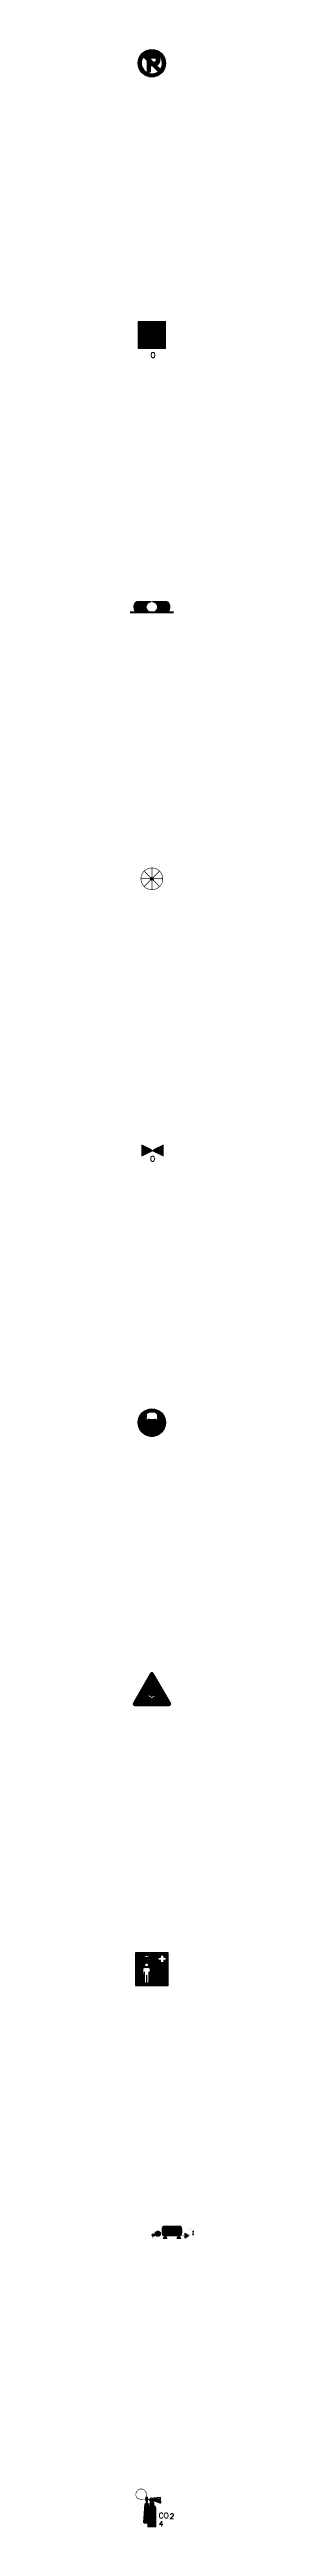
# Model space of a CAD drawing. Header units: millimetres. Extents: x -3 to 2253, y -3 to 1300.
# Drawn here: x 1397 to 1420, y -1 to 910 of the extents above; entities that cross this region are included whole.
import ezdxf
from ezdxf.enums import TextEntityAlignment as Align

# ---------------------------------------------------------------- set-up
doc = ezdxf.new("R2010")
doc.units = ezdxf.units.MM
for name, color, linetype in [('CYAN', 4, 'Continuous'), ('GEEL', 2, 'Continuous'), ('GROEN', 3, 'Continuous'), ('ROOD', 1, 'Continuous'), ('TXT', 7, 'Continuous'), ('VEILIG', 7, 'Continuous')]:
    doc.layers.add(name, color=color, linetype=linetype)
doc.styles.add('ROMAND', font='romand')

# ---------------------------------------------------------------- blocks, each defined once
blk = doc.blocks.new('*X52')
at = {"color": 0}
for p, q in [((50.79, 47.19), (51.41, 47.19)), ((50.79, 47.12), (51.41, 47.12)), ((50.79, 47.06), (51.41, 47.06)), ((50.8, 47.25), (51.4, 47.25)), ((50.8, 47), (51.4, 47)), ((50.8, 46.94), (51.4, 46.94)), ((50.81, 47.31), (51.39, 47.31)), ((50.81, 46.88), (51.39, 46.88)), ((50.82, 47.38), (51.38, 47.38)), ((50.83, 46.81), (51.37, 46.81)), ((50.83, 45.56), (51.37, 45.56)), ((50.84, 47.44), (51.36, 47.44)), ((50.84, 46.75), (51.36, 46.75)), ((50.86, 47.5), (51.34, 47.5)), ((50.86, 46.69), (51.34, 46.69)), ((50.88, 47.56), (51.32, 47.56)), ((50.89, 46.62), (51.31, 46.62)), ((50.91, 47.62), (51.29, 47.62)), ((50.91, 46.56), (51.29, 46.56)), ((50.92, 46.5), (51.28, 46.5)), ((50.93, 47.69), (51.27, 47.69)), ((50.93, 46.44), (51.27, 46.44)), ((50.94, 46.38), (51.26, 46.38)), ((50.95, 46.31), (51.25, 46.31)), ((50.96, 46.25), (51.24, 46.25)), ((50.97, 47.75), (51.23, 47.75)), ((50.97, 46.19), (51.23, 46.19)), ((50.98, 46.12), (51.22, 46.12)), ((50.98, 46.06), (51.22, 46.06)), ((50.99, 46), (51.21, 46)), ((50.99, 45.94), (51.21, 45.94)), ((51, 45.88), (51.2, 45.88)), ((51, 45.81), (51.2, 45.81)), ((51, 45.75), (51.2, 45.75)), ((51, 45.69), (51.2, 45.69)), ((51, 45.62), (51.2, 45.62)), ((51.01, 47.81), (51.19, 47.81)), ((52, 47), (56.07, 47)), ((52, 46.94), (56.08, 46.94)), ((52, 46.88), (56.08, 46.88)), ((52, 46.81), (56.09, 46.81)), ((52.11, 46.75), (56.1, 46.75)), ((52.15, 46.69), (56.1, 46.69)), ((52.19, 46.62), (56.11, 46.62)), ((52.24, 46.56), (56.11, 46.56)), ((52.29, 46.5), (53.51, 46.5)), ((52.36, 46.44), (53.45, 46.44)), ((52.4, 45.75), (53.6, 45.75)), ((52.4, 45.69), (53.6, 45.69)), ((52.4, 45.62), (53.6, 45.62)), ((52.4, 45.56), (53.6, 45.56)), ((52.42, 47.06), (56.07, 47.06)), ((52.45, 46.38), (53.43, 46.38)), ((52.55, 46.31), (53.41, 46.31)), ((52.6, 46.25), (53.4, 46.25)), ((52.6, 46.19), (53.4, 46.19)), ((52.6, 46.12), (53.4, 46.12)), ((52.6, 46.06), (53.4, 46.06)), ((52.6, 46), (53.4, 46)), ((52.6, 45.94), (53.4, 45.94)), ((52.6, 45.88), (53.4, 45.88)), ((52.6, 45.81), (53.4, 45.81)), ((53.71, 46.5), (56.12, 46.5)), ((53.88, 46.44), (56.12, 46.44)), ((54.06, 46.38), (56.13, 46.38)), ((54.23, 46.31), (56.14, 46.31)), ((54.41, 46.25), (56.14, 46.25)), ((54.58, 46.19), (56.15, 46.19)), ((54.75, 46.12), (56.15, 46.12)), ((54.93, 46.06), (56.16, 46.06)), ((55.1, 46), (56.16, 46)), ((55.28, 45.94), (56.17, 45.94)), ((55.45, 45.88), (56.18, 45.88)), ((55.63, 45.81), (56.18, 45.81)), ((55.8, 45.75), (56.19, 45.75)), ((55.98, 45.69), (56.19, 45.69)), ((56.15, 45.62), (56.2, 45.62)), ((50.11, 38.44), (52.29, 38.44)), ((50.12, 38.62), (52.27, 38.62)), ((50.12, 38.56), (52.28, 38.56)), ((50.12, 38.5), (52.28, 38.5)), ((50.13, 38.75), (52.26, 38.75)), ((50.13, 38.69), (52.27, 38.69)), ((50.14, 38.88), (52.25, 38.88)), ((50.14, 38.81), (52.25, 38.81)), ((50.14, 38.38), (52.26, 38.38)), ((50.15, 39), (52.23, 39)), ((50.15, 38.94), (52.24, 38.94)), ((50.16, 39.19), (52.21, 39.19)), ((50.16, 39.12), (52.22, 39.12)), ((50.16, 39.06), (52.23, 39.06)), ((50.17, 39.31), (52.2, 39.31)), ((50.17, 39.25), (52.21, 39.25)), ((50.18, 39.44), (52.19, 39.44)), ((50.18, 39.38), (52.2, 39.38)), ((50.19, 39.56), (52.18, 39.56)), ((50.19, 39.5), (52.18, 39.5)), ((50.2, 39.69), (52.16, 39.69)), ((50.2, 39.62), (52.17, 39.62)), ((50.21, 39.88), (52.14, 39.88)), ((50.21, 39.81), (52.15, 39.81)), ((50.21, 39.75), (52.16, 39.75)), ((50.21, 38.31), (52.19, 38.31)), ((50.22, 40), (52.13, 40)), ((50.22, 39.94), (52.14, 39.94)), ((50.23, 40.12), (52.12, 40.12)), ((50.23, 40.06), (52.13, 40.06)), ((50.24, 40.25), (52.11, 40.25)), ((50.24, 40.19), (52.11, 40.19)), ((50.25, 40.44), (52.09, 40.44)), ((50.25, 40.38), (52.09, 40.38)), ((50.25, 40.31), (52.1, 40.31)), ((50.26, 40.56), (52.07, 40.56)), ((50.26, 40.5), (52.08, 40.5)), ((50.27, 40.69), (52.06, 40.69)), ((50.27, 40.62), (52.07, 40.62)), ((50.28, 40.81), (52.05, 40.81)), ((50.28, 40.75), (52.06, 40.75)), ((50.29, 40.94), (52.04, 40.94)), ((50.29, 40.88), (52.04, 40.88)), ((50.3, 41.12), (52.02, 41.12)), ((50.3, 41.06), (52.02, 41.06)), ((50.3, 41), (52.03, 41)), ((50.31, 41.25), (52, 41.25)), ((50.31, 41.19), (52.01, 41.19)), ((50.32, 41.38), (51.99, 41.38)), ((50.32, 41.31), (52, 41.31)), ((50.33, 41.5), (51.98, 41.5)), ((50.33, 41.44), (51.99, 41.44)), ((50.34, 41.62), (51.97, 41.62)), ((50.34, 41.56), (51.97, 41.56)), ((50.35, 41.81), (51.95, 41.81)), ((50.35, 41.75), (51.95, 41.75)), ((50.35, 41.69), (51.96, 41.69)), ((50.36, 41.94), (51.93, 41.94)), ((50.36, 41.88), (51.94, 41.88)), ((50.37, 42.06), (51.92, 42.06)), ((50.37, 42), (51.93, 42)), ((50.38, 42.19), (51.91, 42.19)), ((50.38, 42.12), (51.92, 42.12)), ((50.39, 42.38), (51.89, 42.38)), ((50.39, 42.31), (51.9, 42.31)), ((50.39, 42.25), (51.9, 42.25)), ((50.4, 42.5), (51.88, 42.5)), ((50.4, 42.44), (51.88, 42.44)), ((50.41, 42.62), (51.86, 42.62)), ((50.41, 42.56), (51.87, 42.56)), ((50.42, 42.75), (51.85, 42.75)), ((50.42, 42.69), (51.86, 42.69)), ((50.43, 42.88), (51.84, 42.88)), ((50.43, 42.81), (51.85, 42.81)), ((50.44, 43.06), (51.82, 43.06)), ((50.44, 43), (51.83, 43)), ((50.44, 42.94), (51.83, 42.94)), ((50.45, 43.19), (51.81, 43.19)), ((50.45, 43.12), (51.81, 43.12)), ((50.46, 43.31), (51.79, 43.31)), ((50.46, 43.25), (51.8, 43.25)), ((50.47, 43.44), (51.78, 43.44)), ((50.47, 43.38), (51.79, 43.38)), ((50.48, 43.56), (51.77, 43.56)), ((50.48, 43.5), (51.78, 43.5)), ((50.49, 43.75), (51.75, 43.75)), ((50.49, 43.69), (51.76, 43.69)), ((50.49, 43.62), (51.76, 43.62)), ((50.5, 43.88), (51.74, 43.88)), ((50.5, 43.81), (51.74, 43.81)), ((50.51, 44), (51.72, 44)), ((50.51, 43.94), (51.73, 43.94)), ((50.52, 44.12), (51.71, 44.12)), ((50.52, 44.06), (51.72, 44.06)), ((50.53, 44.31), (51.69, 44.31)), ((50.53, 44.25), (51.7, 44.25)), ((50.53, 44.19), (51.71, 44.19)), ((50.54, 44.44), (51.68, 44.44)), ((50.54, 44.38), (51.69, 44.38)), ((50.55, 44.56), (51.67, 44.56)), ((50.55, 44.5), (51.67, 44.5)), ((50.56, 44.69), (51.65, 44.69)), ((50.56, 44.62), (51.66, 44.62)), ((50.57, 44.81), (51.64, 44.81)), ((50.57, 44.75), (51.65, 44.75)), ((50.58, 45), (51.62, 45)), ((50.58, 44.94), (51.63, 44.94)), ((50.58, 44.88), (51.64, 44.88)), ((50.59, 45.12), (51.61, 45.12)), ((50.59, 45.06), (51.62, 45.06)), ((50.6, 45.25), (51.6, 45.25)), ((50.6, 45.19), (51.6, 45.19)), ((50.62, 45.31), (51.58, 45.31)), ((50.64, 45.38), (51.56, 45.38)), ((50.68, 45.44), (51.52, 45.44)), ((50.74, 45.5), (51.46, 45.5)), ((52.4, 45.5), (53.6, 45.5)), ((52.4, 45.44), (53.6, 45.44)), ((52.4, 45.38), (53.6, 45.38)), ((52.4, 45.31), (53.6, 45.31)), ((52.4, 45.25), (53.6, 45.25)), ((52.4, 45.19), (53.6, 45.19)), ((52.4, 45.12), (53.6, 45.12)), ((52.4, 45.06), (53.6, 45.06)), ((52.4, 45), (52.84, 45)), ((52.4, 44.94), (52.53, 44.94)), ((53.16, 45), (53.6, 45)), ((53.47, 44.94), (53.6, 44.94))]:
    blk.add_line(p, q, dxfattribs=at)
blk = doc.blocks.new('*X53')
at = {"color": 0}
for p, q in [((51.4, 38.25), (54.6, 38.25)), ((51.4, 38.12), (54.6, 38.12)), ((51.4, 38), (54.6, 38)), ((51.4, 37.88), (54.6, 37.88)), ((51.4, 37.75), (54.6, 37.75)), ((51.4, 37.62), (54.6, 37.62)), ((51.4, 37.5), (54.6, 37.5)), ((51.4, 37.38), (54.6, 37.38)), ((51.4, 37.25), (54.6, 37.25)), ((51.4, 37.12), (54.6, 37.12)), ((51.4, 37), (54.6, 37)), ((51.7, 44.25), (54.36, 44.25)), ((51.71, 44.12), (54.43, 44.12)), ((51.72, 44), (54.49, 44)), ((51.73, 44.38), (54.27, 44.38)), ((51.74, 43.88), (54.53, 43.88)), ((51.75, 43.75), (54.56, 43.75)), ((51.76, 43.62), (54.59, 43.62)), ((51.78, 43.5), (54.6, 43.5)), ((51.79, 43.38), (54.6, 43.38)), ((51.8, 43.25), (54.6, 43.25)), ((51.81, 43.12), (54.6, 43.12)), ((51.83, 44.5), (54.17, 44.5)), ((51.83, 43), (54.6, 43)), ((51.84, 42.88), (54.6, 42.88)), ((51.85, 42.75), (54.6, 42.75)), ((51.86, 42.62), (54.6, 42.62)), ((51.88, 42.5), (54.6, 42.5)), ((51.89, 42.38), (54.6, 42.38)), ((51.9, 42.25), (54.6, 42.25)), ((51.92, 42.12), (54.6, 42.12)), ((51.93, 42), (54.6, 42)), ((51.94, 41.88), (54.6, 41.88)), ((51.95, 41.75), (54.6, 41.75)), ((51.96, 44.62), (54.04, 44.62)), ((51.97, 41.62), (54.6, 41.62)), ((51.98, 41.5), (54.6, 41.5)), ((51.99, 41.38), (54.6, 41.38)), ((52, 41.25), (54.6, 41.25)), ((52.02, 41.12), (54.6, 41.12)), ((52.03, 41), (54.6, 41)), ((52.04, 40.88), (54.6, 40.88)), ((52.06, 40.75), (54.6, 40.75)), ((52.07, 40.62), (54.6, 40.62)), ((52.08, 40.5), (54.6, 40.5)), ((52.09, 40.38), (54.6, 40.38)), ((52.11, 40.25), (54.6, 40.25)), ((52.12, 40.12), (54.6, 40.12)), ((52.13, 44.75), (53.87, 44.75)), ((52.13, 40), (54.6, 40)), ((52.14, 39.88), (54.6, 39.88)), ((52.16, 39.75), (54.6, 39.75)), ((52.17, 39.62), (54.6, 39.62)), ((52.18, 39.5), (54.6, 39.5)), ((52.2, 39.38), (54.6, 39.38)), ((52.21, 39.25), (54.6, 39.25)), ((52.22, 39.12), (54.6, 39.12)), ((52.23, 39), (54.6, 39)), ((52.25, 38.88), (54.6, 38.88)), ((52.26, 38.75), (54.6, 38.75)), ((52.27, 38.62), (54.6, 38.62)), ((52.27, 38.38), (54.6, 38.38)), ((52.28, 38.5), (54.6, 38.5)), ((52.36, 44.88), (53.64, 44.88)), ((52.84, 45), (53.16, 45))]:
    blk.add_line(p, q, dxfattribs=at)
blk = doc.blocks.new('0202')
at = {"layer": 'VEILIG'}
for p, q in [((-0.54, 4.12), (-0.44, 4.33)), ((-0.31, 4.42), (3, 4.81)), ((3, 4.81), (3.06, 4.12))]:
    blk.add_line(p, q, dxfattribs=at)
for points, const_width in [([(-1.9, 4.8), (-1.9, 5.2, 0.055385), (-2, 6.1, 0.166689), (-2.8, 7.4, 0.300551), (-4.7, 7.6, 0.270542), (-5.9, 5.7, 0.352828), (-4.7, 4.1, 0.065997), (-3, 3.9, -0.002302), (-2.37, 3.91, -0.666371)], 0.2), ([(-1.31, 1.33, -0.732599), (1.6, 0.41), (1.6, -6), (-1.6, -6), (-1.6, -4.7), (-0.86, -4.7, 0.444255), (-0.71, -4.53), (-1.31, 1.33)], 0.02), ([(-1.43, 3.9, -0.001569), (-1, 3.9, -0.666371)], 0.2)]:
    blk.add_lwpolyline(points, format="xyb", dxfattribs=dict(at, const_width=const_width))
for points in [[(-1.8, 4.8, -0.078461), (-1.7, 4.6, -0.216637), (-1.7, 3.6, 0.058232), (-1.8, 2.6, -0.385314), (-1.4, 2.24), (-0.71, -4.52, -0.443716), (-0.87, -4.7), (-2.73, -4.7, -0.428923), (-2.89, -4.53), (-2.4, 2.22, -0.399656), (-2, 2.6, 0.058232), (-2.1, 3.6, -0.216637), (-2.1, 4.6, -0.078461), (-2, 4.8, -0.514618)], [(-1, 4.01), (-0.7, 4.01, 0.284079), (-0.56, 4.1), (-0.54, 4.12), (3.06, 4.12), (3.2, 2.61), (0.65, 3.52, 0.432599), (0.45, 3.41, -0.038855), (0.4, 3.29), (0.4, 2.81), (0.6, 2.81), (0.6, 1.89, 0.194601), (-0.6, 1.89), (-0.6, 2.81), (-0.4, 2.81), (-0.4, 3.29, -0.189149), (-0.92, 3.81), (-1, 3.81), (-1, 4.01)]]:
    blk.add_lwpolyline(points, format="xyb", close=True, dxfattribs=at)
at = {"layer": 'VEILIG', "const_width": 0.02}
for points in [[(-1.22, 0.5), (1.6, 0.5)], [(-1.6, -5.25), (1.6, -5.25)]]:
    blk.add_lwpolyline(points, dxfattribs=at)
at = {"layer": 'VEILIG'}
blk.add_arc((-0.3, 4.26), 0.16, 96.70984, 153.43495, dxfattribs=at)
at = {"layer": 'ROOD'}
blk.add_blockref('*X53', (-53, -43), dxfattribs=at)
at = {"layer": 'VEILIG'}
blk.add_blockref('*X52', (-53, -43), dxfattribs=at)
at = {"layer": 'TXT', "style": 'ROMAND'}
for s, p in [('CO', (2.5, -3)), ('4', (2.5, -6.01)), ('2', (6.5, -3.25))]:
    blk.add_text(s, height=2, dxfattribs=at).set_placement(p)
blk = doc.blocks.new('*X133')
at = {"color": 0}
for p, q in [((4.21, 9.12), (7.47, 9.12)), ((4.22, 9.25), (7.47, 9.25)), ((4.24, 9.38), (7.51, 9.38)), ((4.26, 9.5), (7.59, 9.5)), ((4.29, 9.62), (11.61, 9.62)), ((4.32, 9.75), (11.58, 9.75)), ((4.36, 9.88), (11.54, 9.88)), ((4.41, 10), (11.49, 10)), ((4.46, 10.12), (11.44, 10.12)), ((4.51, 10.25), (11.39, 10.25)), ((4.58, 10.38), (11.32, 10.38)), ((4.69, 10.5), (11.21, 10.5)), ((7.75, 9.25), (8.1, 9.25)), ((7.75, 9.12), (11.69, 9.12)), ((8.27, 9.5), (11.64, 9.5)), ((8.34, 9.38), (11.66, 9.38)), ((8.38, 9.25), (11.68, 9.25)), ((4.2, 9), (7.51, 9)), ((4.2, 8.88), (7.59, 8.88)), ((4.2, 8.75), (7.83, 8.75)), ((4.21, 8.62), (8.12, 8.62)), ((4.22, 8.5), (7.52, 8.5)), ((4.23, 8.38), (7.54, 8.38)), ((4.25, 8.25), (7.6, 8.25)), ((4.28, 8.12), (7.73, 8.12)), ((4.31, 8), (11.59, 8)), ((4.35, 7.88), (11.55, 7.88)), ((4.39, 7.75), (11.51, 7.75)), ((4.43, 7.62), (11.47, 7.62)), ((4.49, 7.5), (4.95, 7.5)), ((4.55, 7.38), (4.95, 7.38)), ((4.64, 7.25), (4.95, 7.25)), ((4.84, 7.12), (4.95, 7.12)), ((5.95, 7.5), (9.95, 7.5)), ((5.95, 7.38), (9.95, 7.38)), ((5.95, 7.25), (9.95, 7.25)), ((5.95, 7.12), (9.95, 7.12)), ((7.79, 8.5), (8.16, 8.5)), ((7.84, 8.38), (8.11, 8.38)), ((7.95, 9), (11.7, 9)), ((8.21, 8.12), (11.62, 8.12)), ((8.24, 8.88), (11.7, 8.88)), ((8.35, 8.25), (11.65, 8.25)), ((8.37, 8.75), (11.7, 8.75)), ((8.41, 8.38), (11.67, 8.38)), ((8.42, 8.62), (11.69, 8.62)), ((8.43, 8.5), (11.68, 8.5)), ((10.95, 7.5), (11.41, 7.5)), ((10.95, 7.38), (11.35, 7.38)), ((10.95, 7.25), (11.26, 7.25)), ((10.95, 7.12), (11.06, 7.12))]:
    blk.add_line(p, q, dxfattribs=at)
blk = doc.blocks.new('*X132')
at = {"color": 0}
for p, q in [((21.336, 10.625), (21.864, 10.625)), ((21.369, 11.75), (21.831, 11.75)), ((21.391, 10.75), (21.809, 10.75)), ((21.424, 11.625), (21.776, 11.625)), ((21.446, 10.875), (21.754, 10.875)), ((21.479, 11.5), (21.721, 11.5)), ((21.501, 11), (21.699, 11)), ((21.534, 11.375), (21.666, 11.375)), ((21.556, 11.125), (21.644, 11.125)), ((21.589, 11.25), (21.611, 11.25))]:
    blk.add_line(p, q, dxfattribs=at)
blk = doc.blocks.new('*X131')
at = {"color": 0}
for p, q in [((18.6, 10.94), (18.7, 10.94)), ((18.6, 10.88), (18.8, 10.88)), ((18.6, 10.81), (18.9, 10.81)), ((18.6, 10.75), (19, 10.75)), ((18.6, 10.69), (19.1, 10.69)), ((18.6, 10.62), (19.2, 10.62)), ((18.6, 10.56), (19.3, 10.56)), ((18.6, 10.5), (19.4, 10.5)), ((18.6, 10.44), (19.5, 10.44)), ((18.6, 10.38), (19.6, 10.38)), ((18.6, 10.31), (19.7, 10.31)), ((18.6, 10.25), (19.8, 10.25)), ((18.6, 10.19), (19.86, 10.19)), ((18.6, 10.12), (19.76, 10.12)), ((18.6, 10.06), (19.66, 10.06)), ((18.6, 10), (19.56, 10)), ((18.6, 9.94), (19.46, 9.94)), ((18.6, 9.88), (19.36, 9.88)), ((18.6, 9.81), (19.26, 9.81)), ((18.6, 9.75), (19.16, 9.75)), ((18.6, 9.69), (19.06, 9.69)), ((18.6, 9.62), (18.96, 9.62)), ((18.6, 9.56), (18.86, 9.56)), ((18.6, 9.5), (18.76, 9.5)), ((18.6, 9.44), (18.66, 9.44))]:
    blk.add_line(p, q, dxfattribs=at)
blk = doc.blocks.new('*X130')
at = {"color": 0}
for p, q in [((15.61, 3.69), (17.09, 3.69)), ((15.66, 3.75), (17.04, 3.75)), ((15.71, 3.81), (16.99, 3.81)), ((15.76, 3.88), (16.94, 3.88)), ((15.81, 3.94), (16.89, 3.94))]:
    blk.add_line(p, q, dxfattribs=at)
blk = doc.blocks.new('*X129')
at = {"color": 0}
for p, q in [((10.61, 3.69), (12.09, 3.69)), ((10.66, 3.75), (12.04, 3.75)), ((10.71, 3.81), (11.99, 3.81)), ((10.76, 3.88), (11.94, 3.88)), ((10.81, 3.94), (11.89, 3.94))]:
    blk.add_line(p, q, dxfattribs=at)
blk = doc.blocks.new('*X128')
at = {"color": 0}
for p, q in [((15.85, 5.125), (16.85, 5.125)), ((15.85, 5), (16.85, 5)), ((15.85, 4.875), (16.85, 4.875)), ((15.85, 4.75), (16.85, 4.75)), ((15.85, 4.625), (16.85, 4.625)), ((15.85, 4.5), (16.85, 4.5)), ((15.85, 4.375), (16.85, 4.375)), ((15.85, 4.25), (16.85, 4.25)), ((15.85, 4.125), (16.85, 4.125)), ((15.85, 4), (16.85, 4))]:
    blk.add_line(p, q, dxfattribs=at)
blk = doc.blocks.new('*X127')
at = {"color": 0}
for p, q in [((10.85, 5.125), (11.85, 5.125)), ((10.85, 5), (11.85, 5)), ((10.85, 4.875), (11.85, 4.875)), ((10.85, 4.75), (11.85, 4.75)), ((10.85, 4.625), (11.85, 4.625)), ((10.85, 4.5), (11.85, 4.5)), ((10.85, 4.375), (11.85, 4.375)), ((10.85, 4.25), (11.85, 4.25)), ((10.85, 4.125), (11.85, 4.125)), ((10.85, 4), (11.85, 4))]:
    blk.add_line(p, q, dxfattribs=at)
blk = doc.blocks.new('*X126')
at = {"color": 0}
for p, q in [((7.8, 10.94), (9.6, 10.94)), ((7.8, 10.88), (9.6, 10.88)), ((7.8, 10.81), (9.6, 10.81)), ((7.81, 11.06), (9.59, 11.06)), ((7.81, 11), (9.59, 11)), ((7.81, 10.75), (9.59, 10.75)), ((7.83, 11.12), (9.57, 11.12)), ((7.83, 10.69), (9.57, 10.69)), ((7.84, 10.62), (9.56, 10.62)), ((7.85, 11.19), (9.55, 11.19)), ((7.87, 11.25), (9.53, 11.25)), ((7.87, 10.56), (9.53, 10.56)), ((7.89, 10.5), (9.51, 10.5)), ((7.9, 11.31), (9.5, 11.31)), ((7.93, 10.44), (9.47, 10.44)), ((7.94, 11.38), (9.46, 11.38)), ((7.97, 10.38), (9.43, 10.38)), ((7.98, 11.44), (9.42, 11.44)), ((8.02, 10.31), (9.38, 10.31)), ((8.03, 11.5), (9.37, 11.5)), ((8.08, 10.25), (9.32, 10.25)), ((8.09, 11.56), (9.31, 11.56)), ((8.15, 10.19), (9.25, 10.19)), ((8.17, 11.62), (9.23, 11.62)), ((8.24, 10.12), (9.16, 10.12)), ((8.26, 11.69), (9.14, 11.69)), ((8.37, 10.06), (9.03, 10.06)), ((8.4, 11.75), (9, 11.75))]:
    blk.add_line(p, q, dxfattribs=at)
blk = doc.blocks.new('*X125')
at = {"color": 0}
for p, q in [((6.6, 10.44), (7.4, 10.44)), ((6.6, 10.38), (7.4, 10.38)), ((6.61, 10.5), (7.39, 10.5)), ((6.61, 10.31), (7.39, 10.31)), ((6.63, 10.56), (7.37, 10.56)), ((6.63, 10.25), (7.37, 10.25)), ((6.66, 10.19), (7.34, 10.19)), ((6.67, 10.62), (7.33, 10.62)), ((6.71, 10.12), (7.29, 10.12)), ((6.72, 10.69), (7.28, 10.69)), ((6.79, 10.06), (7.21, 10.06)), ((6.81, 10.75), (7.19, 10.75))]:
    blk.add_line(p, q, dxfattribs=at)
blk = doc.blocks.new('0408')
at = {"layer": 'VEILIG'}
for p, q in [((4.35, 0.3), (5.35, 0.3)), ((10.35, 0.3), (9.35, 0.3)), ((13.38, 1), (12.1, 1.8)), ((12.1, 1.8), (12.1, 0.2)), ((12.1, 0.2), (13.38, 1))]:
    blk.add_line(p, q, dxfattribs=at)
for points, const_width in [([(0, 0), (15.25, 0)], 0.025), ([(0.1, 0), (0.1, 0.7), (3.1, 0.7), (3.1, 0)], 0.025), ([(5.6, 0), (5.35, 0.3), (5.35, 1.5), (4.35, 1.5), (4.35, 0.3), (4.1, 0)], 0.025), ([(5.35, 1), (9.35, 1)], 0.025), ([(10.6, 0), (10.35, 0.3), (10.35, 1.5), (9.35, 1.5), (9.35, 0.3), (9.1, 0)], 0.025), ([(10.4, 1), (11.6, 1)], 0.025), ([(13.4, 1), (14.1, 1), (14.1, 3)], 0.025), ([(14.1, 4.25), (14.1, 4.75)], 0.025), ([(15.1, 2.65), (15.1, 3.6), (14.1, 3.6)], 0.015), ([(14.1, 1.2), (15.1, 1.2), (15.1, 1.4)], 0.015)]:
    blk.add_lwpolyline(points, dxfattribs=dict(at, const_width=const_width))
at = {"layer": 'VEILIG', "const_width": 0.025}
for points in [[(0.31, 1.55, 0.779597), (0.5, 0.8), (2.2, 0.8, 1.383921), (1.66, 2.42), (0.27, 1.53)], [(10.35, 1, 0.261755), (10.75, 1.28, 0.234436), (10.75, 4.22, 0.284915), (10.31, 4.5), (4.39, 4.5, 0.284915), (3.95, 4.22, 0.234436), (3.95, 1.28, 0.261755), (4.35, 1, 0.261755)]]:
    blk.add_lwpolyline(points, format="xyb", dxfattribs=at)
at = {"layer": 'VEILIG'}
blk.add_lwpolyline([(7.79, 3.09), (7.79, 3.03), (7.51, 3.03), (7.51, 3.09), (7.51, 3.15), (7.48, 3.21), (7.4, 3.27), (7.25, 3.27), (7.17, 3.21), (7.15, 3.15), (7.14, 3.09), (7.14, 3.07, 0.258341), (7.21, 2.95), (7.33, 2.91), (7.55, 2.82, -0.326143), (7.83, 2.42), (7.83, 2.35), (7.82, 2.29), (7.8, 2.23), (7.76, 2.17), (7.72, 2.11), (7.66, 2.05), (7.55, 1.99), (7.2, 1.99), (7.08, 2.05), (7.02, 2.11), (6.98, 2.17), (6.95, 2.23), (6.93, 2.29), (6.92, 2.35), (6.91, 2.41), (6.91, 2.47), (7.19, 2.47), (7.19, 2.41), (7.19, 2.35), (7.22, 2.29), (7.3, 2.23), (7.45, 2.23), (7.53, 2.29), (7.55, 2.35), (7.56, 2.41), (7.56, 2.43, 0.258341), (7.49, 2.55), (7.37, 2.59), (7.15, 2.68, -0.326143), (6.87, 3.08), (6.87, 3.15), (6.88, 3.21), (6.9, 3.27), (6.94, 3.33), (6.98, 3.39), (7.04, 3.45), (7.15, 3.51), (7.5, 3.51), (7.62, 3.45), (7.68, 3.39), (7.72, 3.33), (7.75, 3.27), (7.77, 3.21), (7.78, 3.15)], format="xyb", close=True, dxfattribs=at)
at = {"layer": 'VEILIG', "const_width": 0.025}
blk.add_lwpolyline([(11.6, 1, 1), (13.38, 1, 1)], format="xyb", close=True, dxfattribs=at)
for points in [[(14.38, 4.25), (13.82, 3), (14.38, 3), (13.82, 4.25)], [(15.38, 2.65), (14.82, 1.4), (15.38, 1.4), (14.82, 2.65)]]:
    blk.add_lwpolyline(points, close=True, dxfattribs=at)
at = {"layer": 'VEILIG'}
for centre, radius in [((0.5, 1.2), 0.4), ((2.2, 1.7), 0.9)]:
    blk.add_circle(centre, radius, dxfattribs=at)
at = {"layer": 'ROOD'}
for name, p in [('*X125', (-6.5, -9.2)), ('*X126', (-6.5, -9.2)), ('*X133', (-0.6, -6.1)), ('*X127', (-6.5, -3.68)), ('*X128', (-6.5, -3.68)), ('*X132', (-6.5, -9.2))]:
    blk.add_blockref(name, p, dxfattribs=at)
at = {"layer": 'VEILIG'}
for name, p in [('*X129', (-6.5, -3.68)), ('*X130', (-6.5, -3.68)), ('*X131', (-6.5, -9.2))]:
    blk.add_blockref(name, p, dxfattribs=at)
blk = doc.blocks.new('*X219')
at = {"color": 0}
for p, q in [((4, 84.94), (7.75, 84.94)), ((4, 84.84), (7.75, 84.84)), ((4, 84.75), (7.75, 84.75)), ((4, 84.66), (7.75, 84.66)), ((4, 84.56), (7.75, 84.56)), ((4, 84.47), (7.75, 84.47)), ((4, 84.38), (7.75, 84.38)), ((4, 84.28), (7.75, 84.28)), ((4, 84.19), (7.75, 84.19)), ((4, 84.09), (7.75, 84.09)), ((4, 84), (7.74, 84)), ((4, 83.91), (7.68, 83.91)), ((4, 83.81), (7.26, 83.81)), ((4, 83.72), (7.09, 83.72)), ((4, 83.62), (6.98, 83.62)), ((4, 83.53), (6.9, 83.53)), ((4, 83.44), (6.84, 83.44)), ((4, 83.34), (6.81, 83.34)), ((4, 83.25), (12.25, 83.25)), ((4, 83.16), (12.25, 83.16)), ((4, 83.06), (12.25, 83.06)), ((4, 82.97), (6.86, 82.97)), ((4, 82.88), (6.82, 82.88)), ((4, 82.78), (6.78, 82.78)), ((4, 82.69), (6.74, 82.69)), ((4, 82.59), (6.69, 82.59)), ((4, 82.5), (6.65, 82.5)), ((4, 82.41), (6.61, 82.41)), ((4, 82.31), (6.57, 82.31)), ((4, 82.22), (6.53, 82.22)), ((4, 82.12), (6.48, 82.12)), ((4, 82.03), (6.44, 82.03)), ((6.75, 82.03), (6.84, 82.03)), ((6.8, 82.12), (6.87, 82.12)), ((6.84, 82.22), (6.91, 82.22)), ((6.89, 82.31), (6.94, 82.31)), ((6.93, 82.41), (6.97, 82.41)), ((6.98, 82.5), (7, 82.5)), ((7.19, 82.03), (7.29, 82.03)), ((7.23, 82.12), (7.32, 82.12)), ((7.27, 82.22), (7.34, 82.22)), ((7.3, 82.31), (7.37, 82.31)), ((7.34, 82.41), (7.39, 82.41)), ((7.38, 82.5), (7.42, 82.5)), ((7.42, 82.59), (7.44, 82.59)), ((7.61, 82.03), (7.97, 82.03)), ((7.64, 82.12), (7.95, 82.12)), ((7.68, 82.22), (7.94, 82.22)), ((7.71, 82.31), (7.92, 82.31)), ((7.75, 82.41), (7.91, 82.41)), ((7.78, 82.5), (7.89, 82.5)), ((7.82, 82.59), (7.88, 82.59)), ((8.13, 82.03), (8.49, 82.03)), ((8.15, 82.12), (8.46, 82.12)), ((8.16, 82.22), (8.42, 82.22)), ((8.18, 82.31), (8.39, 82.31)), ((8.19, 82.41), (8.35, 82.41)), ((8.21, 82.5), (8.32, 82.5)), ((8.22, 82.59), (8.28, 82.59)), ((8.35, 84.94), (16, 84.94)), ((8.35, 84.84), (16, 84.84)), ((8.35, 84.75), (16, 84.75)), ((8.35, 84.66), (16, 84.66)), ((8.35, 84.56), (16, 84.56)), ((8.35, 84.47), (16, 84.47)), ((8.35, 84.38), (16, 84.38)), ((8.35, 84.28), (16, 84.28)), ((8.35, 84.19), (13.15, 84.19)), ((8.35, 84.09), (13.15, 84.09)), ((8.36, 84), (13.15, 84)), ((8.42, 83.91), (13.15, 83.91)), ((8.66, 82.59), (8.68, 82.59)), ((8.68, 82.5), (8.72, 82.5)), ((8.71, 82.41), (8.76, 82.41)), ((8.73, 82.31), (8.8, 82.31)), ((8.76, 82.22), (8.83, 82.22)), ((8.78, 82.12), (8.87, 82.12)), ((8.81, 82.03), (8.91, 82.03)), ((8.84, 83.81), (13.15, 83.81)), ((9.01, 83.72), (13.15, 83.72)), ((9.1, 82.5), (9.12, 82.5)), ((9.12, 83.62), (13.15, 83.62)), ((9.13, 82.41), (9.17, 82.41)), ((9.16, 82.31), (9.21, 82.31)), ((9.19, 82.22), (9.26, 82.22)), ((9.2, 83.53), (13.15, 83.53)), ((9.23, 82.12), (9.3, 82.12)), ((9.24, 82.97), (12.25, 82.97)), ((9.26, 83.44), (13.15, 83.44)), ((9.26, 82.03), (9.35, 82.03)), ((9.28, 82.88), (12.25, 82.88)), ((9.29, 83.34), (12.25, 83.34)), ((9.32, 82.78), (12.25, 82.78)), ((9.36, 82.69), (12.25, 82.69)), ((9.41, 82.59), (12.25, 82.59)), ((9.45, 82.5), (12.25, 82.5)), ((9.49, 82.41), (12.25, 82.41)), ((9.53, 82.31), (12.25, 82.31)), ((9.57, 82.22), (12.25, 82.22)), ((9.62, 82.12), (13.15, 82.12)), ((9.66, 82.03), (13.15, 82.03)), ((14.35, 84.19), (16, 84.19)), ((14.35, 84.09), (16, 84.09)), ((14.35, 84), (16, 84)), ((14.35, 83.91), (16, 83.91)), ((14.35, 83.81), (16, 83.81)), ((14.35, 83.72), (16, 83.72)), ((14.35, 83.62), (16, 83.62)), ((14.35, 83.53), (16, 83.53)), ((14.35, 83.44), (16, 83.44)), ((14.35, 82.12), (16, 82.12)), ((14.35, 82.03), (16, 82.03)), ((15.25, 83.34), (16, 83.34)), ((15.25, 83.25), (16, 83.25)), ((15.25, 83.16), (16, 83.16)), ((15.25, 83.06), (16, 83.06)), ((15.25, 82.97), (16, 82.97)), ((15.25, 82.88), (16, 82.88)), ((15.25, 82.78), (16, 82.78)), ((15.25, 82.69), (16, 82.69)), ((15.25, 82.59), (16, 82.59)), ((15.25, 82.5), (16, 82.5)), ((15.25, 82.41), (16, 82.41)), ((15.25, 82.31), (16, 82.31)), ((15.25, 82.22), (16, 82.22)), ((4, 81.94), (6.4, 81.94)), ((4, 81.84), (6.36, 81.84)), ((4, 81.75), (6.31, 81.75)), ((4, 81.66), (6.27, 81.66)), ((4, 81.56), (6.23, 81.56)), ((4, 81.47), (6.19, 81.47)), ((4, 81.38), (6.15, 81.38)), ((4, 81.28), (6.1, 81.28)), ((4, 81.19), (6.06, 81.19)), ((4, 81.09), (6.02, 81.09)), ((4, 81), (5.98, 81)), ((4, 80.91), (5.94, 80.91)), ((4, 80.81), (5.89, 80.81)), ((4, 80.72), (5.85, 80.72)), ((4, 80.62), (5.81, 80.62)), ((4, 80.53), (5.77, 80.53)), ((4, 80.44), (5.72, 80.44)), ((4, 80.34), (5.68, 80.34)), ((4, 80.25), (5.64, 80.25)), ((4, 80.16), (5.6, 80.16)), ((4, 80.06), (5.56, 80.06)), ((4, 79.97), (5.51, 79.97)), ((4, 79.88), (5.47, 79.88)), ((4, 79.78), (5.43, 79.78)), ((4, 79.69), (5.39, 79.69)), ((4, 79.59), (5.35, 79.59)), ((4, 79.5), (5.3, 79.5)), ((4, 79.41), (5.26, 79.41)), ((4, 79.31), (5.22, 79.31)), ((4, 79.22), (5.18, 79.22)), ((4, 79.12), (5.14, 79.12)), ((4, 79.03), (5.09, 79.03)), ((4, 78.94), (5.05, 78.94)), ((4, 78.84), (5.01, 78.84)), ((4, 78.75), (4.97, 78.75)), ((4, 78.66), (4.92, 78.66)), ((4, 78.56), (4.88, 78.56)), ((4, 78.47), (4.84, 78.47)), ((4, 78.38), (4.8, 78.38)), ((4, 78.28), (4.76, 78.28)), ((4, 78.19), (4.71, 78.19)), ((4, 78.09), (4.67, 78.09)), ((4, 78), (4.63, 78)), ((4, 77.91), (4.59, 77.91)), ((4, 77.81), (4.55, 77.81)), ((4, 77.72), (4.55, 77.72)), ((4, 77.62), (6.55, 77.62)), ((4, 77.53), (6.55, 77.53)), ((4, 77.44), (6.55, 77.44)), ((4, 77.34), (6.55, 77.34)), ((4, 77.25), (6.55, 77.25)), ((4, 77.16), (6.56, 77.16)), ((4, 77.06), (6.62, 77.06)), ((4, 76.97), (6.74, 76.97)), ((4, 76.88), (7.15, 76.88)), ((4, 76.78), (7.15, 76.78)), ((4, 76.69), (7.15, 76.69)), ((4, 76.59), (7.15, 76.59)), ((4, 76.5), (7.15, 76.5)), ((4, 76.41), (7.15, 76.41)), ((4, 76.31), (7.15, 76.31)), ((4, 76.22), (7.15, 76.22)), ((4, 76.12), (7.15, 76.12)), ((4, 76.03), (7.15, 76.03)), ((4, 75.94), (7.15, 75.94)), ((4, 75.84), (7.15, 75.84)), ((4, 75.75), (7.15, 75.75)), ((4, 75.66), (7.15, 75.66)), ((4, 75.56), (7.15, 75.56)), ((4, 75.47), (7.15, 75.47)), ((4, 75.38), (7.15, 75.38)), ((4, 75.28), (7.15, 75.28)), ((4, 75.19), (7.15, 75.19)), ((4, 75.09), (7.15, 75.09)), ((4, 75), (7.15, 75)), ((4, 74.91), (7.15, 74.91)), ((4, 74.81), (7.15, 74.81)), ((4, 74.72), (7.15, 74.72)), ((4, 74.62), (7.15, 74.62)), ((4, 74.53), (7.15, 74.53)), ((4, 74.44), (7.15, 74.44)), ((4, 74.34), (7.15, 74.34)), ((4, 74.25), (7.15, 74.25)), ((4, 74.16), (7.15, 74.16)), ((4, 74.06), (7.17, 74.06)), ((4, 73.97), (7.21, 73.97)), ((4, 73.88), (7.29, 73.88)), ((4, 73.78), (7.44, 73.78)), ((4, 73.69), (16, 73.69)), ((4, 73.59), (16, 73.59)), ((4, 73.5), (16, 73.5)), ((4, 73.41), (16, 73.41)), ((4, 73.31), (16, 73.31)), ((4, 73.22), (16, 73.22)), ((4, 73.12), (16, 73.12)), ((4, 73.03), (16, 73.03)), ((4.69, 77.72), (6.55, 77.72)), ((4.74, 77.81), (6.55, 77.81)), ((4.78, 77.91), (6.55, 77.91)), ((4.82, 78), (6.55, 78)), ((4.87, 78.09), (6.55, 78.09)), ((4.91, 78.19), (6.55, 78.19)), ((4.96, 78.28), (6.55, 78.28)), ((5, 78.38), (6.55, 78.38)), ((5.05, 78.47), (6.55, 78.47)), ((5.09, 78.56), (6.55, 78.56)), ((5.14, 78.66), (6.55, 78.66)), ((5.18, 78.75), (6.55, 78.75)), ((5.23, 78.84), (6.55, 78.84)), ((5.27, 78.94), (6.56, 78.94)), ((5.32, 79.03), (6.57, 79.03)), ((5.36, 79.12), (6.6, 79.12)), ((5.41, 79.22), (6.65, 79.22)), ((5.45, 79.31), (5.91, 79.31)), ((5.5, 79.41), (5.93, 79.41)), ((5.54, 79.5), (5.97, 79.5)), ((5.59, 79.59), (6, 79.59)), ((5.63, 79.69), (6.03, 79.69)), ((5.68, 79.78), (6.06, 79.78)), ((5.72, 79.88), (6.09, 79.88)), ((5.77, 79.97), (6.13, 79.97)), ((5.81, 80.06), (6.16, 80.06)), ((5.86, 80.16), (6.19, 80.16)), ((5.9, 80.25), (6.22, 80.25)), ((5.94, 80.34), (6.26, 80.34)), ((5.99, 80.44), (6.29, 80.44)), ((6.03, 80.53), (6.32, 80.53)), ((6.07, 79.31), (6.71, 79.31)), ((6.08, 80.62), (6.35, 80.62)), ((6.11, 79.41), (6.8, 79.41)), ((6.12, 80.72), (6.39, 80.72)), ((6.15, 79.5), (6.93, 79.5)), ((6.17, 80.81), (6.42, 80.81)), ((6.19, 79.59), (7.2, 79.59)), ((6.21, 80.91), (6.45, 80.91)), ((6.23, 79.69), (9.87, 79.69)), ((6.26, 81), (6.48, 81)), ((6.26, 79.78), (7.94, 79.78)), ((6.3, 81.09), (6.52, 81.09)), ((6.3, 79.88), (7.67, 79.88)), ((6.34, 79.97), (7.54, 79.97)), ((6.35, 81.19), (6.55, 81.19)), ((6.38, 80.06), (7.46, 80.06)), ((6.39, 81.28), (6.58, 81.28)), ((6.42, 80.16), (7.4, 80.16)), ((6.44, 81.38), (6.61, 81.38)), ((6.46, 80.25), (7.35, 80.25)), ((6.48, 81.47), (6.65, 81.47)), ((6.5, 80.34), (6.85, 80.34)), ((6.53, 81.56), (6.68, 81.56)), ((6.53, 80.44), (6.87, 80.44)), ((6.57, 81.66), (6.71, 81.66)), ((6.57, 80.53), (6.9, 80.53)), ((6.61, 80.62), (6.92, 80.62)), ((6.62, 81.75), (6.74, 81.75)), ((6.65, 80.72), (6.95, 80.72)), ((6.66, 81.84), (6.78, 81.84)), ((6.69, 80.81), (6.97, 80.81)), ((6.71, 81.94), (6.81, 81.94)), ((6.73, 80.91), (7, 80.91)), ((6.77, 81), (7.02, 81)), ((6.8, 81.09), (7.04, 81.09)), ((6.84, 81.19), (7.07, 81.19)), ((6.88, 81.28), (7.09, 81.28)), ((6.92, 81.38), (7.12, 81.38)), ((6.96, 81.47), (7.14, 81.47)), ((6.98, 80.34), (7.32, 80.34)), ((7, 81.56), (7.17, 81.56)), ((7.02, 80.44), (7.3, 80.44)), ((7.04, 81.66), (7.19, 81.66)), ((7.04, 76.97), (7.15, 76.97)), ((7.05, 80.53), (7.3, 80.53)), ((7.07, 81.75), (7.22, 81.75)), ((7.09, 80.62), (7.31, 80.62)), ((7.11, 81.84), (7.24, 81.84)), ((7.12, 80.72), (7.33, 80.72)), ((7.15, 81.94), (7.27, 81.94)), ((7.16, 80.81), (7.36, 80.81)), ((7.19, 80.91), (7.41, 80.91)), ((7.23, 81), (7.47, 81)), ((7.26, 81.09), (7.56, 81.09)), ((7.3, 81.19), (7.7, 81.19)), ((7.33, 81.28), (8.77, 81.28)), ((7.37, 81.38), (8.73, 81.38)), ((7.4, 81.47), (8.7, 81.47)), ((7.44, 81.56), (8.66, 81.56)), ((7.47, 81.66), (8.63, 81.66)), ((7.5, 81.75), (8.01, 81.75)), ((7.54, 81.84), (8, 81.84)), ((7.57, 81.94), (7.98, 81.94)), ((7.76, 73.78), (8.34, 73.78)), ((7.91, 73.88), (8.19, 73.88)), ((7.99, 73.97), (8.11, 73.97)), ((8.03, 74.06), (8.07, 74.06)), ((8.05, 74.16), (8.05, 74.16)), ((8.09, 81.75), (8.6, 81.75)), ((8.1, 81.84), (8.56, 81.84)), ((8.12, 81.94), (8.53, 81.94)), ((8.16, 79.78), (9.84, 79.78)), ((8.4, 81.19), (8.8, 81.19)), ((8.43, 79.88), (9.8, 79.88)), ((8.54, 81.09), (8.84, 81.09)), ((8.56, 79.97), (9.76, 79.97)), ((8.63, 81), (8.87, 81)), ((8.64, 80.06), (9.72, 80.06)), ((8.66, 73.78), (16, 73.78)), ((8.69, 80.91), (8.91, 80.91)), ((8.7, 80.16), (9.68, 80.16)), ((8.74, 80.81), (8.94, 80.81)), ((8.75, 80.25), (9.64, 80.25)), ((8.77, 80.72), (8.98, 80.72)), ((8.78, 80.34), (9.12, 80.34)), ((8.79, 80.62), (9.01, 80.62)), ((8.8, 80.53), (9.05, 80.53)), ((8.8, 80.44), (9.08, 80.44)), ((8.81, 73.88), (16, 73.88)), ((8.83, 81.94), (8.95, 81.94)), ((8.86, 81.84), (8.99, 81.84)), ((8.88, 81.75), (9.03, 81.75)), ((8.89, 73.97), (16, 73.97)), ((8.9, 79.59), (9.91, 79.59)), ((8.91, 81.66), (9.06, 81.66)), ((8.93, 81.56), (9.1, 81.56)), ((8.93, 74.06), (16, 74.06)), ((8.95, 76.97), (9.06, 76.97)), ((8.95, 76.88), (16, 76.88)), ((8.95, 76.78), (16, 76.78)), ((8.95, 76.69), (16, 76.69)), ((8.95, 76.59), (16, 76.59)), ((8.95, 76.5), (16, 76.5)), ((8.95, 76.41), (16, 76.41)), ((8.95, 76.31), (16, 76.31)), ((8.95, 76.22), (16, 76.22)), ((8.95, 76.12), (16, 76.12)), ((8.95, 76.03), (16, 76.03)), ((8.95, 75.94), (16, 75.94)), ((8.95, 75.84), (16, 75.84)), ((8.95, 75.75), (16, 75.75)), ((8.95, 75.66), (16, 75.66)), ((8.95, 75.56), (16, 75.56)), ((8.95, 75.47), (16, 75.47)), ((8.95, 75.38), (16, 75.38)), ((8.95, 75.28), (16, 75.28)), ((8.95, 75.19), (16, 75.19)), ((8.95, 75.09), (16, 75.09)), ((8.95, 75), (16, 75)), ((8.95, 74.91), (16, 74.91)), ((8.95, 74.81), (16, 74.81)), ((8.95, 74.72), (16, 74.72)), ((8.95, 74.62), (16, 74.62)), ((8.95, 74.53), (16, 74.53)), ((8.95, 74.44), (16, 74.44)), ((8.95, 74.34), (16, 74.34)), ((8.95, 74.25), (16, 74.25)), ((8.95, 74.16), (16, 74.16)), ((8.96, 81.47), (9.14, 81.47)), ((8.98, 81.38), (9.18, 81.38)), ((9.01, 81.28), (9.22, 81.28)), ((9.03, 81.19), (9.26, 81.19)), ((9.06, 81.09), (9.3, 81.09)), ((9.08, 81), (9.33, 81)), ((9.1, 80.91), (9.37, 80.91)), ((9.13, 80.81), (9.41, 80.81)), ((9.15, 80.72), (9.45, 80.72)), ((9.17, 79.5), (9.95, 79.5)), ((9.18, 80.62), (9.49, 80.62)), ((9.2, 80.53), (9.53, 80.53)), ((9.23, 80.44), (9.57, 80.44)), ((9.25, 80.34), (9.6, 80.34)), ((9.29, 81.94), (9.39, 81.94)), ((9.3, 79.41), (9.99, 79.41)), ((9.32, 81.84), (9.44, 81.84)), ((9.36, 81.75), (9.48, 81.75)), ((9.36, 76.97), (16, 76.97)), ((9.39, 81.66), (9.53, 81.66)), ((9.39, 79.31), (10.03, 79.31)), ((9.42, 81.56), (9.57, 81.56)), ((9.45, 81.47), (9.62, 81.47)), ((9.45, 79.22), (10.69, 79.22)), ((9.48, 77.06), (16, 77.06)), ((9.49, 81.38), (9.66, 81.38)), ((9.5, 79.12), (10.74, 79.12)), ((9.52, 81.28), (9.71, 81.28)), ((9.53, 79.03), (10.78, 79.03)), ((9.54, 78.94), (10.83, 78.94)), ((9.54, 77.16), (16, 77.16)), ((9.55, 81.19), (9.75, 81.19)), ((9.55, 78.84), (10.87, 78.84)), ((9.55, 78.75), (10.92, 78.75)), ((9.55, 78.66), (10.96, 78.66)), ((9.55, 78.56), (11.01, 78.56)), ((9.55, 78.47), (11.05, 78.47)), ((9.55, 78.38), (11.1, 78.38)), ((9.55, 78.28), (11.14, 78.28)), ((9.55, 78.19), (11.19, 78.19)), ((9.55, 78.09), (11.23, 78.09)), ((9.55, 78), (11.28, 78)), ((9.55, 77.91), (11.32, 77.91)), ((9.55, 77.81), (11.36, 77.81)), ((9.55, 77.72), (11.41, 77.72)), ((9.55, 77.62), (16, 77.62)), ((9.55, 77.53), (16, 77.53)), ((9.55, 77.44), (16, 77.44)), ((9.55, 77.34), (16, 77.34)), ((9.55, 77.25), (16, 77.25)), ((9.58, 81.09), (9.8, 81.09)), ((9.62, 81), (9.84, 81)), ((9.65, 80.91), (9.89, 80.91)), ((9.68, 80.81), (9.93, 80.81)), ((9.7, 81.94), (13.15, 81.94)), ((9.71, 80.72), (9.98, 80.72)), ((9.74, 81.84), (13.15, 81.84)), ((9.75, 80.62), (10.02, 80.62)), ((9.78, 80.53), (10.07, 80.53)), ((9.79, 81.75), (13.15, 81.75)), ((9.81, 80.44), (10.11, 80.44)), ((9.83, 81.66), (13.15, 81.66)), ((9.84, 80.34), (10.16, 80.34)), ((9.87, 81.56), (13.15, 81.56)), ((9.88, 80.25), (10.2, 80.25)), ((9.91, 81.47), (13.15, 81.47)), ((9.91, 80.16), (10.24, 80.16)), ((9.94, 80.06), (10.29, 80.06)), ((9.95, 81.38), (13.15, 81.38)), ((9.97, 79.97), (10.33, 79.97)), ((10, 81.28), (13.15, 81.28)), ((10.01, 79.88), (10.38, 79.88)), ((10.04, 81.19), (16, 81.19)), ((10.04, 79.78), (10.42, 79.78)), ((10.07, 79.69), (10.47, 79.69)), ((10.08, 81.09), (16, 81.09)), ((10.1, 79.59), (10.51, 79.59)), ((10.12, 81), (16, 81)), ((10.13, 79.5), (10.56, 79.5)), ((10.16, 80.91), (16, 80.91)), ((10.17, 79.41), (10.6, 79.41)), ((10.19, 79.31), (10.65, 79.31)), ((10.21, 80.81), (16, 80.81)), ((10.25, 80.72), (16, 80.72)), ((10.29, 80.62), (16, 80.62)), ((10.33, 80.53), (16, 80.53)), ((10.38, 80.44), (16, 80.44)), ((10.42, 80.34), (16, 80.34)), ((10.46, 80.25), (16, 80.25)), ((10.5, 80.16), (16, 80.16)), ((10.54, 80.06), (16, 80.06)), ((10.59, 79.97), (16, 79.97)), ((10.63, 79.88), (16, 79.88)), ((10.67, 79.78), (16, 79.78)), ((10.71, 79.69), (16, 79.69)), ((10.75, 79.59), (16, 79.59)), ((10.8, 79.5), (16, 79.5)), ((10.84, 79.41), (16, 79.41)), ((10.88, 79.31), (16, 79.31)), ((10.92, 79.22), (16, 79.22)), ((10.96, 79.12), (16, 79.12)), ((11.01, 79.03), (16, 79.03)), ((11.05, 78.94), (16, 78.94)), ((11.09, 78.84), (16, 78.84)), ((11.13, 78.75), (16, 78.75)), ((11.18, 78.66), (16, 78.66)), ((11.22, 78.56), (16, 78.56)), ((11.26, 78.47), (16, 78.47)), ((11.3, 78.38), (16, 78.38)), ((11.34, 78.28), (16, 78.28)), ((11.39, 78.19), (16, 78.19)), ((11.43, 78.09), (16, 78.09)), ((11.47, 78), (16, 78)), ((11.51, 77.91), (16, 77.91)), ((11.55, 77.81), (16, 77.81)), ((11.55, 77.72), (16, 77.72)), ((14.35, 81.94), (16, 81.94)), ((14.35, 81.84), (16, 81.84)), ((14.35, 81.75), (16, 81.75)), ((14.35, 81.66), (16, 81.66)), ((14.35, 81.56), (16, 81.56)), ((14.35, 81.47), (16, 81.47)), ((14.35, 81.38), (16, 81.38)), ((14.35, 81.28), (16, 81.28))]:
    blk.add_line(p, q, dxfattribs=at)
blk = doc.blocks.new('0600D')
at = {"layer": 'VEILIG'}
for p, q in [((6, 5), (-6, 5)), ((-6, 5), (-6, -7)), ((6, -7), (6, 5)), ((-6, -7), (6, -7)), ((-2.85, -2.05), (-2.85, -2.95)), ((-1.95, -3.25), (-1.95, -5.8)), ((-1.05, -2.95), (-1.05, -2.05))]:
    blk.add_line(p, q, dxfattribs=at)
for points in [[(-1.98, 1.72), (-2.13, 2.67, 0.785044), (-2.15, 2.67), (-3.04, 0.29, -0.72017), (-3.16, 0.33), (-2.56, 2.59, 0.919175), (-2.58, 2.6), (-3.95, -0.73, -0.670213), (-4.09, -0.67), (-2.98, 2.54, 0.945856), (-3, 2.55), (-5.32, -2.3, -0.630444), (-5.47, -2.23), (-3.11, 3.02), (-1.95, 3.02), (-0.79, 3.02), (1.57, -2.23, -0.630444), (1.42, -2.3), (-0.9, 2.55, 0.945856), (-0.92, 2.54), (0.19, -0.67, -0.670213), (0.05, -0.73), (-1.32, 2.6, 0.919175), (-1.34, 2.59), (-0.74, 0.33, -0.72017), (-0.86, 0.29), (-1.75, 2.67, 0.785044), (-1.77, 2.67), (-1.92, 1.72, -0.726898)], [(-2.85, -2.95), (-2.85, -5.8, 0.414214), (-2.4, -6.25, 0.414214), (-1.95, -5.8, 0.414214), (-1.5, -6.25, 0.414214), (-1.05, -5.8), (-1.05, -2.95, 0.599581), (-0.45, -2.8), (-0.45, -1.15, 0.414214), (-1.2, -0.4), (-1.95, -0.4), (-2.7, -0.4, 0.414214), (-3.45, -1.15), (-3.45, -2.8, 0.599581)]]:
    blk.add_lwpolyline(points, format="xyb", close=True, dxfattribs=at)
blk.add_lwpolyline([(-2.25, 5), (-2.25, 4.03, -0.414214), (-2.41, 3.88, 0.276984), (-3.17, 3.42, 0.25), (-3.17, 3.27), (-0.73, 3.27, 0.25), (-0.73, 3.42, 0.276984), (-1.49, 3.88, -0.414214), (-1.65, 4.03), (-1.65, 5)], format="xyb", dxfattribs=at)
blk.add_lwpolyline([(3.15, 4.25), (4.35, 4.25), (4.35, 3.35), (5.25, 3.35), (5.25, 2.15), (4.35, 2.15), (4.35, 1.25), (3.15, 1.25), (3.15, 2.15), (2.25, 2.15), (2.25, 3.35), (3.15, 3.35)], close=True, dxfattribs=at)
blk.add_circle((-1.95, 0.52), 0.75, dxfattribs=at)
at = {"layer": 'GROEN'}
blk.add_blockref('*X219', (-10, -80), dxfattribs=at)
blk = doc.blocks.new('*X267')
at = {"color": 0}
for p, q in [((88.18, 11.62), (91.82, 11.62)), ((88.19, 11.44), (91.81, 11.44)), ((88.2, 11.81), (91.8, 11.81)), ((88.24, 11.25), (91.76, 11.25)), ((88.26, 12), (91.74, 12)), ((88.31, 11.06), (89.08, 11.06)), ((88.36, 12.19), (91.64, 12.19)), ((88.42, 10.88), (88.94, 10.88)), ((88.48, 12.38), (91.52, 12.38)), ((88.53, 10.69), (89.02, 10.69)), ((88.59, 10.31), (89.75, 10.31)), ((88.6, 10.5), (89.06, 10.5)), ((88.61, 10.12), (89.68, 10.12)), ((88.64, 12.56), (91.36, 12.56)), ((88.85, 12.75), (91.15, 12.75)), ((88.88, 9.94), (89.67, 9.94)), ((89.14, 12.94), (90.86, 12.94)), ((89.21, 9.75), (89.71, 9.75)), ((89.43, 9.56), (90.57, 9.56)), ((89.48, 11.06), (90.52, 11.06)), ((89.57, 10.5), (89.89, 10.5)), ((89.6, 10.69), (90.4, 10.69)), ((89.63, 10.88), (90.37, 10.88)), ((89.64, 13.12), (90.36, 13.12)), ((89.91, 9.38), (90.09, 9.38)), ((90.11, 10.5), (90.43, 10.5)), ((90.25, 10.31), (91.41, 10.31)), ((90.32, 10.12), (91.39, 10.12)), ((90.33, 9.75), (90.79, 9.75)), ((90.34, 9.94), (91.12, 9.94)), ((90.93, 11.06), (91.69, 11.06)), ((90.94, 10.5), (91.4, 10.5)), ((90.98, 10.69), (91.47, 10.69)), ((91.06, 10.88), (91.58, 10.88))]:
    blk.add_line(p, q, dxfattribs=at)
blk = doc.blocks.new('*X266')
at = {"color": 0}
for p, q in [((90, 15.75), (90.09, 15.75)), ((90, 15.56), (90.2, 15.56)), ((90, 15.38), (90.31, 15.38)), ((90, 15.19), (90.42, 15.19)), ((90, 15), (90.53, 15)), ((90, 14.81), (90.64, 14.81)), ((90, 14.62), (90.74, 14.62)), ((90, 14.44), (90.85, 14.44)), ((90, 14.25), (90.96, 14.25)), ((90, 14.06), (91.07, 14.06)), ((90, 13.88), (91.18, 13.88)), ((90, 13.69), (91.28, 13.69)), ((90, 13.5), (91.39, 13.5)), ((90, 13.31), (91.5, 13.31)), ((90.36, 13.12), (91.61, 13.12)), ((90.86, 12.94), (91.72, 12.94)), ((91.07, 9.19), (93.88, 9.19)), ((91.15, 12.75), (91.83, 12.75)), ((91.25, 9.38), (93.77, 9.38)), ((91.32, 9.94), (91.37, 9.94)), ((91.36, 12.56), (91.93, 12.56)), ((91.4, 10.5), (91.95, 10.5)), ((91.4, 10.12), (91.6, 10.12)), ((91.41, 10.31), (91.81, 10.31)), ((91.47, 10.69), (93.02, 10.69)), ((91.48, 9.56), (93.67, 9.56)), ((91.52, 12.38), (92.04, 12.38)), ((91.58, 10.88), (92.91, 10.88)), ((91.64, 12.19), (92.15, 12.19)), ((91.69, 11.06), (92.8, 11.06)), ((91.71, 9.75), (93.56, 9.75)), ((91.74, 12), (92.26, 12)), ((91.76, 11.25), (92.69, 11.25)), ((91.8, 11.81), (92.37, 11.81)), ((91.81, 11.44), (92.58, 11.44)), ((91.82, 11.62), (92.48, 11.62)), ((91.95, 9.94), (92.23, 9.94)), ((92.31, 10.5), (93.13, 10.5)), ((92.33, 10.31), (93.23, 10.31)), ((92.49, 9.94), (93.45, 9.94)), ((92.56, 10.12), (93.34, 10.12)), ((90, 8.06), (91.98, 8.06)), ((90, 7.88), (94.64, 7.88)), ((90, 7.69), (94.75, 7.69)), ((90, 7.5), (94.86, 7.5)), ((90, 7.31), (94.97, 7.31)), ((90.35, 8.25), (91.86, 8.25)), ((90.69, 8.44), (91.61, 8.44)), ((90.9, 8.62), (91.02, 8.62)), ((91.06, 9), (93.99, 9)), ((91.36, 8.81), (94.1, 8.81)), ((92.24, 8.44), (94.32, 8.44)), ((92.25, 8.25), (94.42, 8.25)), ((92.3, 8.06), (94.53, 8.06)), ((92.36, 8.62), (94.21, 8.62))]:
    blk.add_line(p, q, dxfattribs=at)
blk = doc.blocks.new('*X265')
at = {"color": 0}
for p, q in [((86.12, 9.19), (88.93, 9.19)), ((86.23, 9.38), (88.75, 9.38)), ((86.33, 9.56), (88.52, 9.56)), ((86.44, 9.75), (88.29, 9.75)), ((86.55, 9.94), (87.55, 9.94)), ((86.66, 10.12), (87.48, 10.12)), ((86.77, 10.31), (87.69, 10.31)), ((86.87, 10.5), (87.67, 10.5)), ((86.98, 10.69), (87.73, 10.69)), ((87.09, 10.88), (88.42, 10.88)), ((87.2, 11.06), (88.31, 11.06)), ((87.31, 11.25), (88.24, 11.25)), ((87.42, 11.44), (88.19, 11.44)), ((87.52, 11.62), (88.18, 11.62)), ((87.63, 11.81), (88.2, 11.81)), ((87.74, 12), (88.26, 12)), ((87.81, 9.94), (88.06, 9.94)), ((87.85, 12.19), (88.36, 12.19)), ((87.87, 10.69), (88.53, 10.69)), ((87.96, 12.38), (88.48, 12.38)), ((88.02, 10.5), (88.6, 10.5)), ((88.07, 12.56), (88.64, 12.56)), ((88.17, 12.75), (88.85, 12.75)), ((88.18, 10.31), (88.59, 10.31)), ((88.28, 12.94), (89.14, 12.94)), ((88.39, 13.12), (89.64, 13.12)), ((88.4, 10.12), (88.6, 10.12)), ((88.5, 13.31), (90, 13.31)), ((88.61, 13.5), (90, 13.5)), ((88.63, 9.94), (88.68, 9.94)), ((88.72, 13.69), (90, 13.69)), ((88.82, 13.88), (90, 13.88)), ((88.93, 14.06), (90, 14.06)), ((89.04, 14.25), (90, 14.25)), ((89.15, 14.44), (90, 14.44)), ((89.26, 14.62), (90, 14.62)), ((89.36, 14.81), (90, 14.81)), ((89.47, 15), (90, 15)), ((89.58, 15.19), (90, 15.19)), ((89.69, 15.38), (90, 15.38)), ((89.8, 15.56), (90, 15.56)), ((89.91, 15.75), (90, 15.75)), ((85.03, 7.31), (90, 7.31)), ((85.14, 7.5), (90, 7.5)), ((85.25, 7.69), (90, 7.69)), ((85.36, 7.88), (90, 7.88)), ((85.47, 8.06), (87.7, 8.06)), ((85.58, 8.25), (87.75, 8.25)), ((85.68, 8.44), (87.76, 8.44)), ((85.79, 8.62), (87.64, 8.62)), ((85.9, 8.81), (88.64, 8.81)), ((86.01, 9), (88.94, 9)), ((88.02, 8.06), (90, 8.06)), ((88.14, 8.25), (89.65, 8.25)), ((88.39, 8.44), (89.31, 8.44)), ((88.98, 8.62), (89.1, 8.62))]:
    blk.add_line(p, q, dxfattribs=at)
blk = doc.blocks.new('*X264')
at = {"color": 0}
for p, q in [((49.56, 82.03), (52.44, 82.03)), ((49.62, 82.12), (52.38, 82.12)), ((49.67, 82.22), (52.33, 82.22)), ((49.72, 82.31), (52.28, 82.31)), ((49.78, 82.41), (52.22, 82.41)), ((49.83, 82.5), (52.17, 82.5)), ((49.89, 82.59), (52.11, 82.59)), ((49.94, 82.69), (52.06, 82.69)), ((50, 82.78), (52, 82.78)), ((50.05, 82.88), (51.95, 82.88)), ((50.1, 82.97), (51.9, 82.97)), ((50.16, 83.06), (51.84, 83.06)), ((50.21, 83.16), (51.79, 83.16)), ((50.27, 83.25), (51.73, 83.25)), ((50.32, 83.34), (51.68, 83.34)), ((50.37, 83.44), (51.63, 83.44)), ((50.43, 83.53), (51.57, 83.53)), ((50.48, 83.62), (51.52, 83.62)), ((50.54, 83.72), (51.46, 83.72)), ((50.6, 83.81), (51.4, 83.81)), ((50.7, 83.91), (51.3, 83.91)), ((44.31, 72.94), (57.69, 72.94)), ((44.37, 73.03), (57.63, 73.03)), ((44.42, 73.12), (57.58, 73.12)), ((44.47, 73.22), (57.53, 73.22)), ((44.53, 73.31), (46.03, 73.31)), ((44.58, 73.41), (46.09, 73.41)), ((44.64, 73.5), (46.14, 73.5)), ((44.69, 73.59), (46.2, 73.59)), ((44.74, 73.69), (46.25, 73.69)), ((44.8, 73.78), (46.31, 73.78)), ((44.85, 73.88), (46.36, 73.88)), ((44.91, 73.97), (46.41, 73.97)), ((44.96, 74.06), (46.47, 74.06)), ((45.02, 74.16), (46.52, 74.16)), ((45.07, 74.25), (46.58, 74.25)), ((45.12, 74.34), (46.63, 74.34)), ((45.18, 74.44), (46.68, 74.44)), ((45.23, 74.53), (46.74, 74.53)), ((45.29, 74.62), (46.79, 74.62)), ((45.34, 74.72), (46.85, 74.72)), ((45.39, 74.81), (46.9, 74.81)), ((45.45, 74.91), (46.95, 74.91)), ((45.5, 75), (47.01, 75)), ((45.56, 75.09), (47.06, 75.09)), ((45.61, 75.19), (47.12, 75.19)), ((45.67, 75.28), (47.17, 75.28)), ((45.72, 75.38), (47.23, 75.38)), ((45.77, 75.47), (47.28, 75.47)), ((45.83, 75.56), (47.33, 75.56)), ((45.88, 75.66), (47.39, 75.66)), ((45.94, 75.75), (47.44, 75.75)), ((45.99, 75.84), (47.5, 75.84)), ((46.04, 75.94), (47.55, 75.94)), ((46.1, 76.03), (47.6, 76.03)), ((46.15, 76.12), (47.66, 76.12)), ((46.21, 76.22), (47.71, 76.22)), ((46.26, 76.31), (47.77, 76.31)), ((46.31, 76.41), (47.82, 76.41)), ((46.37, 76.5), (47.87, 76.5)), ((46.42, 76.59), (47.93, 76.59)), ((46.48, 76.69), (47.98, 76.69)), ((46.53, 76.78), (48.04, 76.78)), ((46.59, 76.88), (48.09, 76.88)), ((46.64, 76.97), (48.15, 76.97)), ((46.69, 77.06), (48.2, 77.06)), ((46.75, 77.16), (48.25, 77.16)), ((46.8, 77.25), (48.31, 77.25)), ((46.86, 77.34), (48.36, 77.34)), ((46.91, 77.44), (48.42, 77.44)), ((46.96, 77.53), (48.47, 77.53)), ((47.02, 77.62), (48.52, 77.62)), ((47.07, 77.72), (48.58, 77.72)), ((47.13, 77.81), (48.63, 77.81)), ((47.18, 77.91), (48.69, 77.91)), ((47.23, 78), (48.74, 78)), ((47.29, 78.09), (48.79, 78.09)), ((47.34, 78.19), (48.85, 78.19)), ((47.4, 78.28), (48.9, 78.28)), ((47.45, 78.38), (48.96, 78.38)), ((47.51, 78.47), (49.01, 78.47)), ((47.56, 78.56), (49.07, 78.56)), ((47.61, 78.66), (49.12, 78.66)), ((47.67, 78.75), (49.17, 78.75)), ((47.72, 78.84), (49.23, 78.84)), ((47.78, 78.94), (49.28, 78.94)), ((47.83, 79.03), (49.34, 79.03)), ((47.88, 79.12), (49.39, 79.12)), ((47.94, 79.22), (49.44, 79.22)), ((47.99, 79.31), (49.5, 79.31)), ((48.05, 79.41), (49.55, 79.41)), ((48.1, 79.5), (49.61, 79.5)), ((48.15, 79.59), (49.66, 79.59)), ((48.21, 79.69), (49.72, 79.69)), ((48.26, 79.78), (49.77, 79.78)), ((48.32, 79.88), (49.82, 79.88)), ((48.37, 79.97), (49.88, 79.97)), ((48.43, 80.06), (49.93, 80.06)), ((48.48, 80.16), (49.99, 80.16)), ((48.53, 80.25), (50.04, 80.25)), ((48.59, 80.34), (50.09, 80.34)), ((48.64, 80.44), (50.15, 80.44)), ((48.7, 80.53), (50.2, 80.53)), ((48.75, 80.62), (50.26, 80.62)), ((48.8, 80.72), (50.31, 80.72)), ((48.86, 80.81), (50.36, 80.81)), ((48.91, 80.91), (50.42, 80.91)), ((48.97, 81), (50.47, 81)), ((49.02, 81.09), (50.53, 81.09)), ((49.07, 81.19), (50.58, 81.19)), ((49.13, 81.28), (50.64, 81.28)), ((49.18, 81.38), (50.69, 81.38)), ((49.24, 81.47), (50.74, 81.47)), ((49.29, 81.56), (50.8, 81.56)), ((49.35, 81.66), (50.85, 81.66)), ((49.4, 81.75), (50.91, 81.75)), ((49.45, 81.84), (50.96, 81.84)), ((49.51, 81.94), (52.49, 81.94)), ((49.94, 76.88), (50.63, 76.88)), ((49.95, 76.78), (50.61, 76.78)), ((49.98, 76.97), (50.63, 76.97)), ((50.02, 76.69), (50.6, 76.69)), ((50.05, 76.59), (50.59, 76.59)), ((50.06, 76.5), (50.57, 76.5)), ((50.08, 77.06), (50.48, 77.06)), ((50.15, 76.41), (50.5, 76.41)), ((50.67, 76.03), (51.33, 76.03)), ((50.67, 75.94), (51.34, 75.94)), ((50.68, 76.12), (51.32, 76.12)), ((50.68, 75.84), (51.34, 75.84)), ((50.71, 76.22), (51.29, 76.22)), ((50.71, 75.75), (51.33, 75.75)), ((50.75, 76.31), (51.25, 76.31)), ((50.8, 76.41), (51.2, 76.41)), ((50.89, 76.5), (51.11, 76.5)), ((51.04, 81.84), (52.55, 81.84)), ((51.09, 81.75), (52.6, 81.75)), ((51.15, 81.66), (52.65, 81.66)), ((51.2, 81.56), (52.71, 81.56)), ((51.26, 81.47), (52.76, 81.47)), ((51.31, 81.38), (52.82, 81.38)), ((51.36, 81.28), (52.87, 81.28)), ((51.37, 76.97), (52.02, 76.97)), ((51.37, 76.88), (52.06, 76.88)), ((51.39, 76.78), (52.05, 76.78)), ((51.4, 76.69), (51.98, 76.69)), ((51.41, 76.59), (51.95, 76.59)), ((51.42, 81.19), (52.93, 81.19)), ((51.43, 76.5), (51.94, 76.5)), ((51.47, 81.09), (52.98, 81.09)), ((51.5, 76.41), (51.85, 76.41)), ((51.52, 77.06), (51.93, 77.06)), ((51.53, 81), (53.03, 81)), ((51.58, 80.91), (53.09, 80.91)), ((51.64, 80.81), (53.14, 80.81)), ((51.69, 80.72), (53.2, 80.72)), ((51.74, 80.62), (53.25, 80.62)), ((51.8, 80.53), (53.3, 80.53)), ((51.85, 80.44), (53.36, 80.44)), ((51.91, 80.34), (53.41, 80.34)), ((51.96, 80.25), (53.47, 80.25)), ((52.01, 80.16), (53.52, 80.16)), ((52.07, 80.06), (53.57, 80.06)), ((52.12, 79.97), (53.63, 79.97)), ((52.18, 79.88), (53.68, 79.88)), ((52.23, 79.78), (53.74, 79.78)), ((52.28, 79.69), (53.79, 79.69)), ((52.34, 79.59), (53.85, 79.59)), ((52.39, 79.5), (53.9, 79.5)), ((52.45, 79.41), (53.95, 79.41)), ((52.5, 79.31), (54.01, 79.31)), ((52.56, 79.22), (54.06, 79.22)), ((52.61, 79.12), (54.12, 79.12)), ((52.66, 79.03), (54.17, 79.03)), ((52.72, 78.94), (54.22, 78.94)), ((52.77, 78.84), (54.28, 78.84)), ((52.83, 78.75), (54.33, 78.75)), ((52.88, 78.66), (54.39, 78.66)), ((52.93, 78.56), (54.44, 78.56)), ((52.99, 78.47), (54.49, 78.47)), ((53.04, 78.38), (54.55, 78.38)), ((53.1, 78.28), (54.6, 78.28)), ((53.15, 78.19), (54.66, 78.19)), ((53.21, 78.09), (54.71, 78.09)), ((53.26, 78), (54.77, 78)), ((53.31, 77.91), (54.82, 77.91)), ((53.37, 77.81), (54.87, 77.81)), ((53.42, 77.72), (54.93, 77.72)), ((53.48, 77.62), (54.98, 77.62)), ((53.53, 77.53), (55.04, 77.53)), ((53.58, 77.44), (55.09, 77.44)), ((53.64, 77.34), (55.14, 77.34)), ((53.69, 77.25), (55.2, 77.25)), ((53.75, 77.16), (55.25, 77.16)), ((53.8, 77.06), (55.31, 77.06)), ((53.85, 76.97), (55.36, 76.97)), ((53.91, 76.88), (55.41, 76.88)), ((53.96, 76.78), (55.47, 76.78)), ((54.02, 76.69), (55.52, 76.69)), ((54.07, 76.59), (55.58, 76.59)), ((54.13, 76.5), (55.63, 76.5)), ((54.18, 76.41), (55.69, 76.41)), ((54.23, 76.31), (55.74, 76.31)), ((54.29, 76.22), (55.79, 76.22)), ((54.34, 76.12), (55.85, 76.12)), ((54.4, 76.03), (55.9, 76.03)), ((54.45, 75.94), (55.96, 75.94)), ((54.5, 75.84), (56.01, 75.84)), ((54.56, 75.75), (56.06, 75.75)), ((54.61, 75.66), (56.12, 75.66)), ((54.67, 75.56), (56.17, 75.56)), ((54.72, 75.47), (56.23, 75.47)), ((54.77, 75.38), (56.28, 75.38)), ((54.83, 75.28), (56.33, 75.28)), ((54.88, 75.19), (56.39, 75.19)), ((54.94, 75.09), (56.44, 75.09)), ((54.99, 75), (56.5, 75)), ((55.05, 74.91), (56.55, 74.91)), ((55.1, 74.81), (56.61, 74.81)), ((55.15, 74.72), (56.66, 74.72)), ((55.21, 74.62), (56.71, 74.62)), ((55.26, 74.53), (56.77, 74.53)), ((55.32, 74.44), (56.82, 74.44)), ((55.37, 74.34), (56.88, 74.34)), ((55.42, 74.25), (56.93, 74.25)), ((55.48, 74.16), (56.98, 74.16)), ((55.53, 74.06), (57.04, 74.06)), ((55.59, 73.97), (57.09, 73.97)), ((55.64, 73.88), (57.15, 73.88)), ((55.69, 73.78), (57.2, 73.78)), ((55.75, 73.69), (57.26, 73.69)), ((55.8, 73.59), (57.31, 73.59)), ((55.86, 73.5), (57.36, 73.5)), ((55.91, 73.41), (57.42, 73.41)), ((55.97, 73.31), (57.47, 73.31)), ((44.15, 72.56), (57.85, 72.56)), ((44.16, 72.47), (57.84, 72.47)), ((44.17, 72.66), (57.83, 72.66)), ((44.17, 72.38), (57.83, 72.38)), ((44.21, 72.75), (57.79, 72.75)), ((44.21, 72.28), (57.79, 72.28)), ((44.26, 72.84), (57.74, 72.84)), ((44.27, 72.19), (57.73, 72.19)), ((44.38, 72.09), (57.62, 72.09))]:
    blk.add_line(p, q, dxfattribs=at)
blk = doc.blocks.new('0704')
at = {"layer": 'GEEL'}
for p, q in [((-2.34, 0.07), (-2.09, 0.2)), ((-2.09, 0.2), (-2.15, 0.52)), ((-2.11, 0.2), (-1.45, -0.22)), ((1.38, -0.3), (2.04, 0.2)), ((2.03, 0.18), (2.36, 0.1)), ((2.04, 0.2), (2.17, 0.5)), ((-1.97, -1.54), (-2.2, -1.39)), ((-2.12, -1.83), (-1.97, -1.54)), ((-1.98, -1.54), (-1.16, -1.29)), ((-1.06, -0.97), (-0.68, -0.97)), ((-1.02, -1.16), (-0.5, -1.16)), ((-0.92, -1.34), (0.92, -1.34)), ((-0.73, -1.53), (0.73, -1.53)), ((0.5, -1.16), (1.02, -1.16)), ((0.68, -0.97), (1.06, -0.97)), ((2.03, -1.51), (1.2, -1.29)), ((2.01, -1.51), (2.12, -1.85)), ((2.18, -1.37), (2.03, -1.51))]:
    blk.add_line(p, q, dxfattribs=at)
at = {"layer": 'VEILIG'}
for points in [[(6.78, -3.22), (0.45, 7.74, 0.57735), (-0.45, 7.74), (-6.78, -3.22, 0.57735), (-6.33, -4), (6.33, -4, 0.57735)], [(-0.54, 1.07, 0.123106), (-0.83, 1.11, 0.199587), (-1.03, 0.94, 0.346556), (-0.99, 0.7, -0.260998), (-0.95, 0.57, 0.260998), (-0.91, 0.45, 0.251863), (-0.58, 0.37, 0.335597), (-0.41, 0.57, -0.057427), (-0.37, 0.86, 0.129022), (-0.37, 0.98, 0.270724), (-0.41, 1.03, -0.032574)], [(0.33, 0.03, 0.112118), (0.25, 0.32, 0.071068), (0.12, 0.49, 0.236068), (0, 0.53, 0.236068), (-0.12, 0.49, 0.071068), (-0.25, 0.32, 0.112118), (-0.33, 0.03, 0.098765), (-0.29, -0.25, 0.227092), (-0.25, -0.3, 0.087039), (0, -0.34, 0.074874), (0.29, -0.3, 0.227092), (0.33, -0.25, 0.099768)], [(0.54, 1.07, -0.123106), (0.83, 1.11, -0.199587), (1.03, 0.95, -0.346556), (0.99, 0.7, 0.260998), (0.95, 0.57, -0.260998), (0.91, 0.45, -0.251863), (0.58, 0.37, -0.335597), (0.41, 0.57, 0.057427), (0.37, 0.86, -0.129022), (0.37, 0.99, -0.270724), (0.41, 1.03, 0.032574)]]:
    blk.add_lwpolyline(points, format="xyb", close=True, dxfattribs=at)
blk.add_lwpolyline([(4.97, -2.7), (0, 5.91), (-4.97, -2.7)], close=True, dxfattribs=at)
for points, const_width in [([(-1.24, -0.17), (-1.69, 0.2, 0.00648), (-1.86, 0.35, -0.060898), (-1.94, 0.43, -0.100388), (-1.98, 0.52, 0.163064), (-2.15, 0.7, 0.553455), (-2.31, 0.61, 0.048289), (-2.33, 0.49, 0.116297), (-2.31, 0.37, -0.553455), (-2.35, 0.28, 0.230503), (-2.48, 0.2, 0.252514), (-2.52, 0.03, 0.35238), (-2.35, -0.09, 0.081837), (-2.15, -0.05, -0.269158), (-1.9, -0.09), (-1.07, -0.77)], 0.1), ([(-1.4, 0.53, 0.084893), (-1.57, 0.86, -0.172466), (-1.82, 1.69, -0.097741), (-1.73, 2.02, -0.278347), (0, 3.17, -0.278347), (1.73, 2.02, -0.097741), (1.82, 1.69, -0.172466), (1.57, 0.86, 0.084893), (1.4, 0.53, 0.084893)], 0.15), ([(-1.4, 0.16, 0.162278), (-1.32, 0.03, -0.071068), (-1.24, -0.01, 0.071068), (-1.16, -0.05, -0.071068), (-0.99, -0.13, 0.043226), (-0.7, -0.3, -0.178176), (-0.62, -0.38, 0.178176), (-0.54, -0.46, 0.042013), (-0.08, -0.63, 0.1), (0.08, -0.63, 0.042013), (0.54, -0.46, 0.178176), (0.62, -0.38, -0.178176), (0.7, -0.3, 0.043226), (0.99, -0.13, -0.071068), (1.16, -0.05, 0.071068), (1.24, -0.01, -0.071068), (1.32, 0.03, 0.162278), (1.4, 0.16, 0.162278)], 0.0261), ([(1.27, -0.14), (1.69, 0.2, -0.008292), (1.82, 0.32, 0.060898), (1.9, 0.41, 0.100388), (1.94, 0.49, -0.15016), (2.15, 0.65, -0.553455), (2.31, 0.57, -0.072179), (2.31, 0.49, -0.119401), (2.31, 0.37, 0.437545), (2.4, 0.28, -0.230503), (2.52, 0.2, -0.252514), (2.56, 0.03, -0.35238), (2.4, -0.09, -0.081837), (2.19, -0.05, 0.231538), (1.9, -0.09), (1.07, -0.77)], 0.1), ([(-1.03, -1.12), (-1.65, -1.25, -0.016125), (-1.9, -1.29, -0.166667), (-2.11, -1.25, 0.103337), (-2.23, -1.2, 0.367189), (-2.35, -1.29, 0.268144), (-2.31, -1.45, -0.153843), (-2.23, -1.62, -0.204446), (-2.27, -1.78, 0.336008), (-2.27, -1.99, 0.588863), (-1.98, -1.95, -0.11221), (-1.82, -1.7, -0.057969), (-1.65, -1.58), (-0.92, -1.34)], 0.1), ([(-1.32, -0.05, 0.162278), (-1.12, -0.3, -0.188686), (-0.99, -0.46, 0.096868), (-0.83, -0.79, 0.031034), (-0.54, -1.12, 0.125401), (-0.33, -1.25, 0.062969), (-0.08, -1.29, 0.1), (0.08, -1.29, 0.062969), (0.33, -1.25, 0.125401), (0.54, -1.12, 0.031034), (0.83, -0.79, 0.096868), (0.99, -0.46, -0.188686), (1.12, -0.3, 0.162278), (1.32, -0.05)], 0.0261), ([(1.12, -0.3, 0.06029), (0.91, -0.46, -0.096744), (0.25, -0.92, -0.082397), (0.08, -0.96, -0.1), (-0.08, -0.96, -0.082397), (-0.25, -0.92, -0.096744), (-0.91, -0.46, 0.06029), (-1.12, -0.3, 0.06029)], 0.013), ([(1.03, -1.12), (1.65, -1.25, 0.016125), (1.9, -1.29, 0.166667), (2.11, -1.25, -0.103337), (2.23, -1.2, -0.367189), (2.35, -1.29, -0.268144), (2.31, -1.45, 0.153843), (2.23, -1.62, 0.204446), (2.27, -1.78, -0.336008), (2.27, -1.99, -0.588863), (1.98, -1.95, 0.11221), (1.82, -1.7, 0.057969), (1.65, -1.58), (0.92, -1.34)], 0.1)]:
    blk.add_lwpolyline(points, format="xyb", dxfattribs=dict(at, const_width=const_width))
blk.add_lwpolyline([(-1.16, 2.18, 0.05, 0.07, 0.369924), (-1.32, 1.36, 0.07, 0.08, -0.023796), (-1.24, 1.19, 0.08, 0.09, -0.211086), (-1.24, 1.03, 0.09, 0.1, -0.023796), (-1.32, 0.86, 0.1, 0.11, 0.133918), (-1.4, 0.53, 0.11, 0.15, -0.010637), (-1.4, 0.37, 0.15, 0.15, 0.010637), (-1.4, 0.2, 0.15, 0.15, 0.112321), (-1.36, 0.03, 0.15, 0.15, -0.002518), (-1.2, -0.3, 0.15, 0.15, 0.002518), (-1.12, -0.46, 0.15, 0.15, -0.112321), (-1.07, -0.63, 0.15, 0.15, -0.010637), (-1.07, -0.79, 0.15, 0.15, 0.072943), (-1.03, -1.12, 0.15, 0.15, 0.145318), (-0.83, -1.45, 0.15, 0.15, 0.024425), (-0.62, -1.62, 0.15, 0.15, 0.165179), (-0.08, -1.78, 0.15, 0.15, -0.014452), (0, -1.78, 0.15, 0.15, -0.014452), (0.08, -1.78, 0.15, 0.15, 0.165179), (0.62, -1.62, 0.15, 0.15, 0.024425), (0.83, -1.45, 0.15, 0.15, 0.145318), (1.03, -1.12, 0.15, 0.15, 0.072943), (1.07, -0.79, 0.15, 0.15, -0.010637), (1.07, -0.63, 0.15, 0.15, -0.112321), (1.12, -0.46, 0.15, 0.15, 0.002518), (1.2, -0.3, 0.15, 0.15, -0.002518), (1.36, 0.03, 0.15, 0.15, 0.112321), (1.4, 0.2, 0.15, 0.15, 0.010637), (1.4, 0.37, 0.15, 0.11, -0.010637), (1.4, 0.53, 0.11, 0.1, 0.133918), (1.32, 0.86, 0.1, 0.09, -0.023796), (1.24, 1.03, 0.09, 0.08, -0.211086), (1.24, 1.19, 0.08, 0.07, -0.023796), (1.32, 1.36, 0.07, 0.05, 0.369924), (1.16, 2.18, 0.15, 0.15, 0)], format="xyseb", dxfattribs=at)
at = {"layer": 'VEILIG', "const_width": 0.0261}
for points in [[(-1.2, -0.03), (-1.2, -0.23)], [(-0.99, -0.13), (-0.99, -0.38)], [(-0.78, -0.84), (-0.78, -0.58)], [(-0.74, -0.61), (-0.74, -0.28)], [(-0.58, -1.08), (-0.58, -0.73)], [(-0.54, -0.46), (-0.54, -0.76)], [(-0.29, -1.26), (-0.29, -0.9)], [(-0.25, -0.58), (-0.25, -0.92)], [(0, -0.96), (0, -1.29)], [(0.01, -0.96), (0.01, -1.29)], [(0.04, -0.63), (0.04, -0.96)], [(0.29, -1.26), (0.29, -0.9)], [(0.33, -0.55), (0.33, -0.88)], [(0.54, -0.46), (0.54, -0.76)], [(0.58, -1.08), (0.58, -0.73)], [(0.74, -0.28), (0.74, -0.61)], [(0.78, -0.84), (0.78, -0.58)], [(0.99, -0.13), (0.99, -0.38)], [(1.2, -0.03), (1.2, -0.23)]]:
    blk.add_lwpolyline(points, dxfattribs=at)
at = {"layer": 'GEEL'}
for name in ['*X265', '*X267', '*X266']:
    blk.add_blockref(name, (-90, -10), dxfattribs=at)
at = {"layer": 'VEILIG'}
blk.add_blockref('*X264', (-51, -76), dxfattribs=at)
blk = doc.blocks.new('*X346')
at = {"color": 0}
for p, q in [((18.4, 36.47), (20.28, 36.47)), ((18.49, 36.56), (20.37, 36.56)), ((18.59, 36.66), (20.48, 36.66)), ((18.69, 36.75), (20.62, 36.75)), ((18.8, 36.84), (20.84, 36.84)), ((18.92, 36.94), (21.23, 36.94)), ((19.04, 37.03), (24.96, 37.03)), ((19.17, 37.12), (24.83, 37.12)), ((19.32, 37.22), (24.68, 37.22)), ((19.47, 37.31), (24.53, 37.31)), ((19.64, 37.41), (24.36, 37.41)), ((19.82, 37.5), (24.18, 37.5)), ((20.03, 37.59), (23.97, 37.59)), ((20.26, 37.69), (23.74, 37.69)), ((20.54, 37.78), (23.46, 37.78)), ((20.89, 37.88), (23.11, 37.88)), ((21.44, 37.97), (22.56, 37.97)), ((22.77, 36.94), (25.08, 36.94)), ((23.16, 36.84), (25.2, 36.84)), ((23.38, 36.75), (25.31, 36.75)), ((23.52, 36.66), (25.41, 36.66)), ((23.63, 36.56), (25.51, 36.56)), ((23.72, 36.47), (25.6, 36.47)), ((17, 33.19), (19.51, 33.19)), ((17, 33.09), (19.49, 33.09)), ((17, 33), (19.5, 33)), ((17, 32.91), (19.52, 32.91)), ((17, 32.81), (19.54, 32.81)), ((17.01, 33.38), (19.68, 33.38)), ((17.01, 33.28), (19.56, 33.28)), ((17.01, 32.72), (19.56, 32.72)), ((17.01, 32.62), (19.58, 32.62)), ((17.02, 33.47), (19.75, 33.47)), ((17.02, 32.53), (19.6, 32.53)), ((17.03, 33.56), (19.71, 33.56)), ((17.03, 32.44), (19.61, 32.44)), ((17.04, 33.66), (19.43, 33.66)), ((17.04, 32.34), (19.63, 32.34)), ((17.06, 33.75), (19.19, 33.75)), ((17.06, 32.25), (19.64, 32.25)), ((17.07, 33.84), (19.18, 33.84)), ((17.07, 32.16), (19.65, 32.16)), ((17.09, 33.94), (19.24, 33.94)), ((17.09, 32.06), (19.67, 32.06)), ((17.11, 34.03), (19.34, 34.03)), ((17.11, 31.97), (19.68, 31.97)), ((17.13, 34.12), (19.46, 34.12)), ((17.13, 31.88), (19.69, 31.88)), ((17.15, 34.22), (19.6, 34.22)), ((17.15, 31.78), (19.7, 31.78)), ((17.18, 34.31), (19.7, 34.31)), ((17.18, 31.69), (19.73, 31.69)), ((17.2, 34.41), (19.79, 34.41)), ((17.2, 31.59), (19.78, 31.59)), ((17.23, 34.5), (19.86, 34.5)), ((17.23, 31.5), (19.84, 31.5)), ((17.26, 34.59), (19.92, 34.59)), ((17.26, 31.41), (19.95, 31.41)), ((17.29, 34.69), (19.95, 34.69)), ((17.29, 31.31), (20.24, 31.31)), ((17.33, 34.78), (19.97, 34.78)), ((17.33, 31.22), (20.27, 31.22)), ((17.36, 34.88), (19.98, 34.88)), ((17.36, 31.12), (20.28, 31.12)), ((17.4, 34.97), (19.98, 34.97)), ((17.4, 31.03), (20.29, 31.03)), ((17.45, 35.06), (19.97, 35.06)), ((17.45, 30.94), (20.31, 30.94)), ((17.49, 35.16), (19.97, 35.16)), ((17.49, 30.84), (20.32, 30.84)), ((17.53, 35.25), (19.97, 35.25)), ((17.53, 30.75), (20.34, 30.75)), ((17.58, 35.34), (19.98, 35.34)), ((17.58, 30.66), (20.36, 30.66)), ((17.63, 35.44), (19.98, 35.44)), ((17.63, 30.56), (20.38, 30.56)), ((17.69, 35.53), (19.99, 35.53)), ((17.69, 30.47), (20.41, 30.47)), ((17.74, 35.62), (20, 35.62)), ((17.74, 30.38), (20.44, 30.38)), ((17.8, 35.72), (20.01, 35.72)), ((17.8, 30.28), (20.47, 30.28)), ((17.87, 35.81), (20.02, 35.81)), ((17.87, 30.19), (20.51, 30.19)), ((17.93, 35.91), (20.04, 35.91)), ((17.93, 30.09), (20.55, 30.09)), ((18, 36), (20.06, 36)), ((18, 30), (20.6, 30)), ((18.07, 36.09), (20.08, 36.09)), ((18.07, 29.91), (20.65, 29.91)), ((18.15, 36.19), (20.11, 36.19)), ((18.15, 29.81), (20.71, 29.81)), ((18.23, 36.28), (20.15, 36.28)), ((18.23, 29.72), (20.78, 29.72)), ((18.31, 36.38), (20.21, 36.38)), ((18.31, 29.62), (20.85, 29.62)), ((18.4, 29.53), (20.94, 29.53)), ((18.49, 29.44), (21.05, 29.44)), ((18.59, 29.34), (21.18, 29.34)), ((18.69, 29.25), (21.35, 29.25)), ((18.8, 29.16), (21.6, 29.16)), ((18.92, 29.06), (25.08, 29.06)), ((19.04, 28.97), (24.96, 28.97)), ((19.17, 28.88), (24.83, 28.88)), ((19.32, 28.78), (24.68, 28.78)), ((19.47, 28.69), (24.53, 28.69)), ((19.63, 33.94), (20.22, 33.94)), ((19.64, 28.59), (24.36, 28.59)), ((19.68, 33.84), (19.76, 33.84)), ((19.68, 33.09), (19.94, 33.09)), ((19.7, 33), (24.3, 33)), ((19.72, 34.03), (20.03, 34.03)), ((19.72, 32.91), (24.28, 32.91)), ((19.73, 33.19), (19.84, 33.19)), ((19.74, 32.81), (24.26, 32.81)), ((19.76, 32.72), (24.24, 32.72)), ((19.77, 32.62), (24.23, 32.62)), ((19.79, 32.53), (24.21, 32.53)), ((19.81, 32.44), (24.19, 32.44)), ((19.82, 32.34), (24.18, 32.34)), ((19.82, 28.5), (24.18, 28.5)), ((19.84, 32.25), (24.16, 32.25)), ((19.85, 32.16), (24.15, 32.16)), ((19.86, 32.06), (24.14, 32.06)), ((19.87, 31.97), (24.13, 31.97)), ((19.88, 31.88), (24.12, 31.88)), ((19.9, 33.84), (20.37, 33.84)), ((19.9, 31.78), (24.1, 31.78)), ((19.95, 31.69), (24.05, 31.69)), ((19.97, 33.75), (20.5, 33.75)), ((20.01, 33.66), (20.86, 33.66)), ((20.03, 31.59), (23.97, 31.59)), ((20.03, 28.41), (23.97, 28.41)), ((20.05, 33.56), (21.48, 33.56)), ((20.07, 33.47), (23.93, 33.47)), ((20.08, 33.38), (23.92, 33.38)), ((20.08, 33.28), (23.92, 33.28)), ((20.08, 33.19), (23.92, 33.19)), ((20.11, 33.09), (23.89, 33.09)), ((20.26, 28.31), (23.74, 28.31)), ((20.3, 31.5), (23.7, 31.5)), ((20.42, 31.41), (23.58, 31.41)), ((20.46, 31.31), (23.54, 31.31)), ((20.47, 31.22), (23.53, 31.22)), ((20.48, 31.12), (23.52, 31.12)), ((20.49, 31.03), (23.51, 31.03)), ((20.5, 30.94), (23.5, 30.94)), ((20.52, 30.84), (23.48, 30.84)), ((20.53, 34.12), (20.74, 34.12)), ((20.53, 34.03), (21.28, 34.03)), ((20.54, 30.75), (23.46, 30.75)), ((20.54, 28.22), (23.46, 28.22)), ((20.56, 30.66), (23.44, 30.66)), ((20.58, 30.56), (23.42, 30.56)), ((20.61, 30.47), (23.39, 30.47)), ((20.64, 30.38), (23.36, 30.38)), ((20.68, 30.28), (23.32, 30.28)), ((20.72, 30.19), (23.28, 30.19)), ((20.76, 33.94), (23.24, 33.94)), ((20.77, 30.09), (23.23, 30.09)), ((20.82, 30), (23.18, 30)), ((20.88, 29.91), (23.12, 29.91)), ((20.89, 28.12), (23.11, 28.12)), ((20.95, 29.81), (23.05, 29.81)), ((21.03, 29.72), (22.97, 29.72)), ((21.13, 29.62), (22.87, 29.62)), ((21.21, 33.84), (22.79, 33.84)), ((21.25, 29.53), (22.75, 29.53)), ((21.41, 29.44), (22.59, 29.44)), ((21.44, 28.03), (22.56, 28.03)), ((21.66, 29.34), (22.34, 29.34)), ((22.4, 29.16), (25.2, 29.16)), ((22.52, 33.56), (23.95, 33.56)), ((22.65, 29.25), (25.31, 29.25)), ((22.72, 34.03), (23.47, 34.03)), ((22.82, 29.34), (25.41, 29.34)), ((22.95, 29.44), (25.51, 29.44)), ((23.06, 29.53), (25.6, 29.53)), ((23.14, 33.66), (23.99, 33.66)), ((23.15, 29.62), (25.69, 29.62)), ((23.22, 29.72), (25.77, 29.72)), ((23.26, 34.12), (23.47, 34.12)), ((23.29, 29.81), (25.85, 29.81)), ((23.35, 29.91), (25.93, 29.91)), ((23.4, 30), (26, 30)), ((23.45, 30.09), (26.07, 30.09)), ((23.49, 30.19), (26.13, 30.19)), ((23.5, 33.75), (24.03, 33.75)), ((23.53, 30.28), (26.2, 30.28)), ((23.56, 30.38), (26.26, 30.38)), ((23.59, 30.47), (26.31, 30.47)), ((23.62, 30.56), (26.37, 30.56)), ((23.63, 33.84), (24.1, 33.84)), ((23.64, 30.66), (26.42, 30.66)), ((23.66, 30.75), (26.47, 30.75)), ((23.68, 30.84), (26.51, 30.84)), ((23.69, 30.94), (26.55, 30.94)), ((23.71, 31.03), (26.6, 31.03)), ((23.72, 31.12), (26.64, 31.12)), ((23.73, 31.22), (26.67, 31.22)), ((23.76, 31.31), (26.71, 31.31)), ((23.78, 33.94), (24.37, 33.94)), ((23.79, 36.38), (25.69, 36.38)), ((23.85, 36.28), (25.77, 36.28)), ((23.89, 36.19), (25.85, 36.19)), ((23.92, 36.09), (25.93, 36.09)), ((23.94, 36), (26, 36)), ((23.96, 35.91), (26.07, 35.91)), ((23.97, 34.03), (24.28, 34.03)), ((23.98, 35.81), (26.13, 35.81)), ((23.99, 35.72), (26.2, 35.72)), ((24, 35.62), (26.26, 35.62)), ((24.01, 35.53), (26.31, 35.53)), ((24.02, 35.44), (26.37, 35.44)), ((24.02, 35.34), (26.42, 35.34)), ((24.02, 34.97), (26.6, 34.97)), ((24.02, 34.88), (26.64, 34.88)), ((24.03, 35.25), (26.47, 35.25)), ((24.03, 35.16), (26.51, 35.16)), ((24.03, 35.06), (26.55, 35.06)), ((24.03, 34.78), (26.67, 34.78)), ((24.05, 34.69), (26.71, 34.69)), ((24.05, 31.41), (26.74, 31.41)), ((24.06, 33.09), (24.32, 33.09)), ((24.08, 34.59), (26.74, 34.59)), ((24.14, 34.5), (26.77, 34.5)), ((24.16, 33.19), (24.27, 33.19)), ((24.16, 31.5), (26.77, 31.5)), ((24.21, 34.41), (26.8, 34.41)), ((24.22, 31.59), (26.8, 31.59)), ((24.24, 33.84), (24.32, 33.84)), ((24.25, 33.47), (26.98, 33.47)), ((24.27, 31.69), (26.82, 31.69)), ((24.29, 33.56), (26.97, 33.56)), ((24.3, 34.31), (26.82, 34.31)), ((24.3, 31.78), (26.85, 31.78)), ((24.31, 31.88), (26.87, 31.88)), ((24.32, 33.38), (26.99, 33.38)), ((24.32, 31.97), (26.89, 31.97)), ((24.33, 32.06), (26.91, 32.06)), ((24.35, 32.16), (26.93, 32.16)), ((24.36, 32.25), (26.94, 32.25)), ((24.37, 32.34), (26.96, 32.34)), ((24.39, 32.44), (26.97, 32.44)), ((24.4, 34.22), (26.85, 34.22)), ((24.4, 32.53), (26.98, 32.53)), ((24.42, 32.62), (26.99, 32.62)), ((24.44, 33.28), (26.99, 33.28)), ((24.44, 32.72), (26.99, 32.72)), ((24.46, 32.81), (27, 32.81)), ((24.48, 32.91), (27, 32.91)), ((24.49, 33.19), (27, 33.19)), ((24.5, 33), (27, 33)), ((24.51, 33.09), (27, 33.09)), ((24.54, 34.12), (26.87, 34.12)), ((24.57, 33.66), (26.96, 33.66)), ((24.66, 34.03), (26.89, 34.03)), ((24.76, 33.94), (26.91, 33.94)), ((24.81, 33.75), (26.94, 33.75)), ((24.82, 33.84), (26.93, 33.84))]:
    blk.add_line(p, q, dxfattribs=at)
blk = doc.blocks.new('0902')
at = {"layer": 'VEILIG'}
for points in [[(0, 3.99, -0.087621), (1.15, 3.84, -0.145438), (1.73, 3.46, -0.115659), (1.92, 3.07, -0.075247), (2.02, 1.92, 0.157303), (2.12, 1.54, 0.114684), (2.5, 1.15, -0.068964), (2.79, 0.91, -0.626152), (2.69, 0.67, 0.08699), (2.31, 0.57, 0.649662), (2.31, 0.38, -0.358598), (2.5, 0, 0.019818), (2.36, -0.77, 0.010681), (2.31, -1.16, -0.182307), (2.12, -1.54, -0.172482), (1.78, -1.68, 0.377608), (1.73, -1.73, -0.067154), (1.54, -2.69, -0.094098), (1.15, -3.37, -0.2206), (0, -3.9, -0.2206), (-1.15, -3.37, -0.094098), (-1.54, -2.69, -0.067154), (-1.73, -1.73, 0.377608), (-1.78, -1.68, -0.172482), (-2.12, -1.54, -0.182307), (-2.31, -1.16, 0.010681), (-2.36, -0.77, 0.019818), (-2.5, 0, -0.358598), (-2.31, 0.38, 0.649662), (-2.31, 0.57, 0.08699), (-2.69, 0.67, -0.626152), (-2.79, 0.91, -0.068964), (-2.5, 1.15, 0.114684), (-2.12, 1.54, 0.157303), (-2.02, 1.92, -0.075247), (-1.92, 3.07, -0.115659), (-1.73, 3.46, -0.145438), (-1.15, 3.84, -0.087621)], [(2.31, 0.05, 0.358598), (2.23, 0.21, 0.345112), (2.16, 0.2, -0.118547), (1.92, 0, -0.70201), (1.88, 0.05, 0.121266), (1.92, 0.29, -0.18492), (2.12, 0.87, -0.472821), (2.21, 0.87, 0.472821), (2.36, 0.87, 0.357939), (2.36, 0.97, 0.21298), (2.16, 1.06, 0.121266), (1.92, 1.01, 0.059997), (1.54, 0.77, -0.107816), (1.44, 0.72, -0.058213), (0, 0.53, -0.058213), (-1.44, 0.72, -0.107816), (-1.54, 0.77, 0.059997), (-1.92, 1.01, 0.121266), (-2.16, 1.06, 0.21298), (-2.36, 0.97, 0.357939), (-2.36, 0.87, 0.472821), (-2.21, 0.87, -0.472821), (-2.12, 0.87, -0.18492), (-1.92, 0.29, 0.121266), (-1.88, 0.05, -0.70201), (-1.92, 0, -0.118547), (-2.16, 0.2, 0.345112), (-2.23, 0.21, 0.358598), (-2.31, 0.05, -0.019818), (-2.17, -0.74, -0.010681), (-2.12, -1.13, 0.182307), (-1.98, -1.39, 0.172482), (-1.77, -1.49, -0.377608), (-1.54, -1.71, 0.067154), (-1.36, -2.63, 0.094098), (-1.01, -3.24, 0.220771), (0, -3.7, 0.220771), (1.01, -3.24, 0.094098), (1.36, -2.63, 0.067154), (1.54, -1.71, -0.377608), (1.77, -1.49, 0.172482), (1.98, -1.39, 0.182307), (2.12, -1.13, -0.010681), (2.17, -0.74, -0.019818)], [(-1.15, 0.92, 0.051586), (0, 0.77, 0.051586), (1.15, 0.92, 0.047192), (1.44, 1.01, 0.90987), (1.39, 1.16, -0.045216), (0, 0.96, -0.045216), (-1.39, 1.16, 0.90987), (-1.44, 1.01, 0.047192)]]:
    blk.add_lwpolyline(points, format="xyb", close=True, dxfattribs=at)
blk.add_circle((0, 0), 5, dxfattribs=at)
at = {"layer": 'CYAN'}
blk.add_blockref('*X346', (-22, -33), dxfattribs=at)
blk = doc.blocks.new('*X415')
at = {"color": 0}
for p, q in [((48, 269.875), (48.25, 269.875)), ((48, 269.75), (48.5, 269.75)), ((48, 269.625), (48.75, 269.625)), ((48, 269.5), (49, 269.5)), ((48, 269.375), (49.25, 269.375)), ((48, 269.25), (49.5, 269.25)), ((48, 269.125), (49.75, 269.125)), ((48, 269), (50, 269)), ((48, 268.875), (50.25, 268.875)), ((48, 268.75), (50.5, 268.75)), ((48, 268.625), (50.75, 268.625)), ((48, 268.5), (51, 268.5)), ((48, 268.375), (51.25, 268.375)), ((48, 268.25), (51.5, 268.25)), ((48, 268.125), (51.75, 268.125)), ((48, 268), (52, 268)), ((48, 267.875), (51.75, 267.875)), ((48, 267.75), (51.5, 267.75)), ((48, 267.625), (51.25, 267.625)), ((48, 267.5), (51, 267.5)), ((48, 267.375), (50.75, 267.375)), ((48, 267.25), (50.5, 267.25)), ((48, 267.125), (50.25, 267.125)), ((48, 267), (50, 267)), ((48, 266.875), (49.75, 266.875)), ((48, 266.75), (49.5, 266.75)), ((48, 266.625), (49.25, 266.625)), ((48, 266.5), (49, 266.5)), ((48, 266.375), (48.75, 266.375)), ((48, 266.25), (48.5, 266.25)), ((48, 266.125), (48.25, 266.125)), ((52, 268), (56, 268)), ((52.25, 268.125), (56, 268.125)), ((52.25, 267.875), (56, 267.875)), ((52.5, 268.25), (56, 268.25)), ((52.5, 267.75), (56, 267.75)), ((52.75, 268.375), (56, 268.375)), ((52.75, 267.625), (56, 267.625)), ((53, 268.5), (56, 268.5)), ((53, 267.5), (56, 267.5)), ((53.25, 268.625), (56, 268.625)), ((53.25, 267.375), (56, 267.375)), ((53.5, 268.75), (56, 268.75)), ((53.5, 267.25), (56, 267.25)), ((53.75, 268.875), (56, 268.875)), ((53.75, 267.125), (56, 267.125)), ((54, 269), (56, 269)), ((54, 267), (56, 267)), ((54.25, 269.125), (56, 269.125)), ((54.25, 266.875), (56, 266.875)), ((54.5, 269.25), (56, 269.25)), ((54.5, 266.75), (56, 266.75)), ((54.75, 269.375), (56, 269.375)), ((54.75, 266.625), (56, 266.625)), ((55, 269.5), (56, 269.5)), ((55, 266.5), (56, 266.5)), ((55.25, 269.625), (56, 269.625)), ((55.25, 266.375), (56, 266.375)), ((55.5, 269.75), (56, 269.75)), ((55.5, 266.25), (56, 266.25)), ((55.75, 269.875), (56, 269.875)), ((55.75, 266.125), (56, 266.125))]:
    blk.add_line(p, q, dxfattribs=at)
blk = doc.blocks.new('1015')
at = {"layer": 'VEILIG', "const_width": 0.1}
blk.add_lwpolyline([(4.25, -1.875), (-3.75, 2.125), (-3.75, -1.875), (4.25, 2.125)], close=True, dxfattribs=at)
at = {"layer": 'ROOD'}
blk.add_blockref('*X415', (-51.75, -267.875), dxfattribs=at)
at = {"layer": 'TXT', "style": 'ROMAND'}
blk.add_text('O', height=2, dxfattribs=at).set_placement((0.25, -4), align=Align.CENTER)
blk = doc.blocks.new('*X459')
at = {"color": 0}
for p, q in [((112.62, 268), (113.38, 268)), ((112.63, 268.06), (113.37, 268.06)), ((112.63, 267.94), (113.37, 267.94)), ((112.65, 268.12), (113.35, 268.12)), ((112.65, 267.88), (113.35, 267.88)), ((112.68, 268.19), (113.32, 268.19)), ((112.68, 267.81), (113.32, 267.81)), ((112.72, 268.25), (113.28, 268.25)), ((112.72, 267.75), (113.28, 267.75)), ((112.79, 268.31), (113.21, 268.31)), ((112.79, 267.69), (113.21, 267.69))]:
    blk.add_line(p, q, dxfattribs=at)
blk = doc.blocks.new('1037')
at = {"layer": 'ROOD', "const_width": 0.25}
for points in [[(-4, 0), (-0.5, 0)], [(-0.35, 0.35), (-2.75, 2.75)], [(0, 4), (0, 0.5)], [(0.35, 0.35), (2.75, 2.75)], [(0.5, 0), (4, 0)], [(-0.35, -0.35), (-2.75, -2.75)], [(0, -0.5), (0, -4)], [(0.35, -0.35), (2.75, -2.75)]]:
    blk.add_lwpolyline(points, dxfattribs=at)
blk.add_lwpolyline([(-0.38, 0, 1), (0.38, 0, 1)], format="xyb", close=True, dxfattribs=at)
at = {"layer": 'ROOD'}
blk.add_circle((0, 0), 0.5, dxfattribs=at)
at = {"layer": 'VEILIG', "const_width": 0.2}
blk.add_lwpolyline([(-4, 0, 0.098491), (-3.7, -1.53, 0.098491), (-2.83, -2.83, 0.098491), (-1.53, -3.7, 0.098491), (0, -4, 0.098491), (1.53, -3.7, 0.098491), (2.83, -2.83, 0.098491), (3.7, -1.53, 0.098491), (4, 0, 0.098491), (3.7, 1.53, 0.098491), (2.83, 2.83, 0.098491), (1.53, 3.7, 0.098491), (0, 4, 0.098491), (-1.53, 3.7, 0.098491), (-2.83, 2.83, 0.098491), (-3.7, 1.53, 0.098491)], format="xyb", close=True, dxfattribs=at)
at = {"layer": 'ROOD'}
blk.add_blockref('*X459', (-113, -268), dxfattribs=at)
blk = doc.blocks.new('*X501')
at = {"color": 0}
for p, q in [((826.33, 188.1), (831, 188.1)), ((826.33, 188), (831, 188)), ((826.34, 188.2), (831.01, 188.2)), ((826.34, 187.9), (831, 187.9)), ((826.34, 187.8), (831.01, 187.8)), ((826.35, 188.3), (831.02, 188.3)), ((826.35, 187.7), (831.02, 187.7)), ((826.36, 188.4), (831.04, 188.4)), ((826.36, 187.6), (831.04, 187.6)), ((826.37, 188.5), (831.06, 188.5)), ((826.38, 187.5), (831.07, 187.5)), ((826.39, 188.6), (831.09, 188.6)), ((826.4, 187.4), (831.1, 187.4)), ((826.41, 188.7), (831.12, 188.7)), ((826.42, 187.3), (831.13, 187.3)), ((826.44, 188.8), (831.16, 188.8)), ((826.45, 187.2), (831.17, 187.2)), ((826.47, 188.9), (831.21, 188.9)), ((826.48, 187.1), (831.22, 187.1)), ((826.5, 189), (831.26, 189)), ((826.51, 187), (831.27, 187)), ((826.55, 189.1), (831.32, 189.1)), ((826.55, 186.9), (831.34, 186.9)), ((826.59, 189.2), (831.39, 189.2)), ((826.6, 186.8), (831.41, 186.8)), ((826.65, 189.3), (831.47, 189.3)), ((826.66, 186.7), (831.49, 186.7)), ((826.71, 189.4), (831.56, 189.4)), ((826.72, 186.6), (831.58, 186.6)), ((826.78, 189.5), (831.67, 189.5)), ((826.79, 186.5), (831.69, 186.5)), ((826.86, 189.6), (831.79, 189.6)), ((826.88, 186.4), (831.81, 186.4)), ((826.96, 189.7), (831.93, 189.7)), ((826.98, 186.3), (831.96, 186.3)), ((827.08, 189.8), (832.11, 189.8)), ((827.11, 186.2), (832.15, 186.2)), ((827.23, 189.9), (832.35, 189.9)), ((827.27, 186.1), (832.41, 186.1)), ((827.53, 190), (832.8, 190)), ((833.2, 190), (838.47, 190)), ((833.59, 186.1), (838.73, 186.1)), ((833.65, 189.9), (838.77, 189.9)), ((833.85, 186.2), (838.89, 186.2)), ((833.89, 189.8), (838.92, 189.8)), ((834.04, 186.3), (839.02, 186.3)), ((834.07, 189.7), (839.04, 189.7)), ((834.19, 186.4), (839.12, 186.4)), ((834.21, 189.6), (839.14, 189.6)), ((834.31, 186.5), (839.21, 186.5)), ((834.33, 189.5), (839.22, 189.5)), ((834.42, 186.6), (839.28, 186.6)), ((834.44, 189.4), (839.29, 189.4)), ((834.51, 186.7), (839.34, 186.7)), ((834.53, 189.3), (839.35, 189.3)), ((834.59, 186.8), (839.4, 186.8)), ((834.61, 189.2), (839.41, 189.2)), ((834.66, 186.9), (839.45, 186.9)), ((834.68, 189.1), (839.45, 189.1)), ((834.73, 187), (839.49, 187)), ((834.74, 189), (839.5, 189)), ((834.78, 187.1), (839.52, 187.1)), ((834.79, 188.9), (839.53, 188.9)), ((834.83, 187.2), (839.55, 187.2)), ((834.84, 188.8), (839.56, 188.8)), ((834.87, 187.3), (839.58, 187.3)), ((834.88, 188.7), (839.59, 188.7)), ((834.9, 187.4), (839.6, 187.4)), ((834.91, 188.6), (839.61, 188.6)), ((834.93, 187.5), (839.62, 187.5)), ((834.94, 188.5), (839.63, 188.5)), ((834.96, 188.4), (839.64, 188.4)), ((834.96, 187.6), (839.64, 187.6)), ((834.98, 188.3), (839.65, 188.3)), ((834.98, 187.7), (839.65, 187.7)), ((834.99, 188.2), (839.66, 188.2)), ((834.99, 187.8), (839.66, 187.8)), ((835, 188.1), (839.67, 188.1)), ((835, 188), (839.67, 188)), ((835, 187.9), (839.66, 187.9))]:
    blk.add_line(p, q, dxfattribs=at)
blk = doc.blocks.new('2003')
at = {"layer": 'VEILIG', "const_width": 0.2}
for points in [[(-5.33, 2.01, 0.139889), (-5.81, 1.87, 0.107118), (-6.28, 1.42, 0.079812), (-6.56, 0.81, 0.067459), (-6.67, 0.01, 0.067459), (-6.56, -0.79, 0.079812), (-6.28, -1.4, 0.107118), (-5.81, -1.85, 0.139889), (-5.33, -1.99), (5.33, -1.99, 0.139889), (5.81, -1.85, 0.107118), (6.28, -1.4, 0.079812), (6.56, -0.79, 0.067459), (6.67, 0.01, 0.067459), (6.56, 0.81, 0.079812), (6.28, 1.42, 0.107118), (5.81, 1.87, 0.139889), (5.33, 2.01)], [(2, 0, 0.995012), (-2, 0, 0.995012)]]:
    blk.add_lwpolyline(points, format="xyb", close=True, dxfattribs=at)
at = {"layer": 'VEILIG', "const_width": 0.667}
blk.add_lwpolyline([(-8, -2), (8, -2)], dxfattribs=at)
at = {"layer": 'GEEL'}
blk.add_blockref('*X501', (-833, -188), dxfattribs=at)
at = {"layer": 'VEILIG', "style": 'ROMAND'}
blk.add_attdef('GEV_ID_NR', text='', height=2, dxfattribs=at).set_placement((0, -1), align=Align.CENTER)
blk = doc.blocks.new('*X558')
at = {"color": 0}
for p, q in [((114.45, 91.44), (114.71, 91.44)), ((114.45, 91.35), (114.75, 91.35)), ((114.46, 91.26), (114.81, 91.26)), ((114.47, 91.53), (114.67, 91.53)), ((114.47, 91.17), (114.88, 91.17)), ((114.5, 91.62), (114.65, 91.62)), ((114.54, 91.71), (114.63, 91.71)), ((114.6, 91.8), (114.62, 91.8)), ((113.06, 89.01), (113.19, 89.01)), ((113.12, 88.92), (113.38, 88.92)), ((113.16, 88.83), (113.51, 88.83)), ((113.2, 88.74), (113.91, 88.74)), ((113.23, 88.65), (113.85, 88.65)), ((113.25, 88.56), (113.8, 88.56)), ((113.26, 88.47), (113.76, 88.47)), ((113.27, 88.38), (113.72, 88.38)), ((113.28, 88.29), (113.7, 88.29)), ((113.29, 88.2), (113.69, 88.2)), ((113.31, 88.11), (113.68, 88.11)), ((113.32, 88.02), (113.67, 88.02)), ((113.32, 87.93), (113.68, 87.93)), ((113.33, 87.84), (113.69, 87.84)), ((113.33, 87.75), (113.71, 87.75)), ((113.34, 87.66), (113.74, 87.66)), ((113.35, 87.57), (113.77, 87.57)), ((113.36, 87.48), (113.82, 87.48)), ((113.38, 87.39), (113.87, 87.39)), ((113.43, 87.3), (113.94, 87.3)), ((113.5, 90), (113.55, 90)), ((113.51, 87.21), (114.02, 87.21)), ((113.54, 89.91), (113.66, 89.91)), ((113.56, 88.92), (114.08, 88.92)), ((113.56, 88.83), (113.98, 88.83)), ((113.57, 89.82), (113.74, 89.82)), ((113.58, 89.01), (114.2, 89.01)), ((113.59, 89.73), (113.81, 89.73)), ((113.6, 89.1), (114.36, 89.1)), ((113.6, 87.12), (114.13, 87.12)), ((113.61, 89.64), (113.85, 89.64)), ((113.62, 89.55), (115.85, 89.55)), ((113.62, 89.19), (114.68, 89.19)), ((113.63, 89.46), (115.87, 89.46)), ((113.63, 89.37), (115.88, 89.37)), ((113.63, 89.28), (115.89, 89.28)), ((113.7, 87.03), (114.26, 87.03)), ((113.83, 86.94), (114.47, 86.94)), ((113.88, 89.64), (115.84, 89.64)), ((113.9, 90.9), (113.93, 90.9)), ((113.94, 90.81), (114.1, 90.81)), ((113.96, 89.73), (115.82, 89.73)), ((113.98, 90.72), (114.21, 90.72)), ((114.01, 90.63), (114.29, 90.63)), ((114.02, 89.82), (114.79, 89.82)), ((114.03, 90.54), (114.35, 90.54)), ((114.05, 90.45), (115.22, 90.45)), ((114.05, 89.91), (114.78, 89.91)), ((114.05, 86.85), (115.69, 86.85)), ((114.07, 90.36), (115.25, 90.36)), ((114.08, 90.27), (115.27, 90.27)), ((114.08, 90), (114.77, 90)), ((114.09, 90.18), (115.28, 90.18)), ((114.09, 90.09), (115.29, 90.09)), ((114.43, 90.54), (115.2, 90.54)), ((114.47, 90.63), (115.17, 90.63)), ((114.49, 91.08), (114.94, 91.08)), ((114.49, 90.72), (115.13, 90.72)), ((114.5, 90.99), (115, 90.99)), ((114.5, 90.9), (115.05, 90.9)), ((114.5, 90.81), (115.09, 90.81)), ((114.81, 90), (115.75, 90)), ((114.86, 89.91), (115.78, 89.91)), ((114.91, 89.82), (115.8, 89.82)), ((114.99, 89.19), (115.9, 89.19)), ((115.2, 86.94), (115.91, 86.94)), ((115.31, 90.72), (115.33, 90.72)), ((115.31, 89.1), (115.9, 89.1)), ((115.33, 90.09), (115.72, 90.09)), ((115.34, 90.63), (115.4, 90.63)), ((115.35, 90.18), (115.69, 90.18)), ((115.36, 90.54), (115.46, 90.54)), ((115.37, 90.45), (115.53, 90.45)), ((115.37, 90.27), (115.64, 90.27)), ((115.38, 90.36), (115.59, 90.36)), ((115.4, 87.03), (116.05, 87.03)), ((115.47, 89.01), (115.9, 89.01)), ((115.54, 87.12), (116.16, 87.12)), ((115.59, 88.92), (116.36, 88.92)), ((115.64, 87.21), (116.24, 87.21)), ((115.68, 88.83), (116.35, 88.83)), ((115.73, 87.3), (116.31, 87.3)), ((115.76, 88.74), (116.34, 88.74)), ((115.79, 87.39), (116.37, 87.39)), ((115.82, 88.65), (116.33, 88.65)), ((115.85, 87.48), (116.42, 87.48)), ((115.87, 88.56), (116.32, 88.56)), ((115.89, 87.57), (116.46, 87.57)), ((115.9, 89.01), (116.36, 89.01)), ((115.91, 88.47), (116.29, 88.47)), ((115.92, 89.1), (116.35, 89.1)), ((115.93, 87.66), (116.49, 87.66)), ((115.94, 88.38), (116.27, 88.38)), ((115.95, 89.19), (116.34, 89.19)), ((115.96, 87.75), (116.51, 87.75)), ((115.97, 88.29), (116.53, 88.29)), ((115.98, 88.2), (116.54, 88.2)), ((115.98, 87.84), (116.53, 87.84)), ((115.99, 88.11), (116.55, 88.11)), ((115.99, 88.02), (116.55, 88.02)), ((115.99, 87.93), (116.54, 87.93)), ((116, 89.28), (116.33, 89.28)), ((116.04, 89.37), (116.31, 89.37)), ((116.08, 89.46), (116.29, 89.46)), ((116.1, 89.55), (116.26, 89.55)), ((116.12, 89.64), (116.23, 89.64)), ((116.13, 89.82), (116.15, 89.82)), ((116.13, 89.73), (116.19, 89.73)), ((116.31, 88.38), (116.52, 88.38)), ((116.36, 88.47), (116.51, 88.47)), ((116.41, 88.56), (116.49, 88.56)), ((116.45, 88.65), (116.48, 88.65))]:
    blk.add_line(p, q, dxfattribs=at)
blk = doc.blocks.new('*X559')
at = {"color": 0}
for p, q in [((-4.94, -5), (-4.94, 5)), ((-4.75, -5), (-4.75, 5)), ((-4.56, -5), (-4.56, 5)), ((-4.37, -5), (-4.37, 5)), ((-4.18, -5), (-4.18, 5)), ((-3.99, -5), (-3.99, 5)), ((-3.8, -5), (-3.8, 5)), ((-3.61, -5), (-3.61, 5)), ((-3.42, -5), (-3.42, 5)), ((-3.23, -5), (-3.23, 5)), ((-3.04, -5), (-3.04, 5)), ((-2.85, -5), (-2.85, 5)), ((-2.66, -5), (-2.66, 5)), ((-2.47, -5), (-2.47, 5)), ((-2.28, -5), (-2.28, 5)), ((-2.09, -5), (-2.09, 5)), ((-1.9, -5), (-1.9, 5)), ((-1.71, -5), (-1.71, 5)), ((-1.52, -5), (-1.52, 5)), ((-1.33, -5), (-1.33, 5)), ((-1.14, -5), (-1.14, 5)), ((-0.95, -5), (-0.95, 5)), ((-0.76, -5), (-0.76, 5)), ((-0.57, -5), (-0.57, 5)), ((-0.38, -5), (-0.38, 5)), ((-0.19, -5), (-0.19, 5)), ((0, -5), (0, 5)), ((0.19, -5), (0.19, 5)), ((0.38, -5), (0.38, 5)), ((0.57, -5), (0.57, 5)), ((0.76, -5), (0.76, 5)), ((0.95, -5), (0.95, 5)), ((1.14, -5), (1.14, 5)), ((1.33, -5), (1.33, 5)), ((1.52, -5), (1.52, 5)), ((1.71, -5), (1.71, 5)), ((1.9, -5), (1.9, 5)), ((2.09, -5), (2.09, 5)), ((2.28, -5), (2.28, 5)), ((2.47, -5), (2.47, 5)), ((2.66, -5), (2.66, 5)), ((2.85, -5), (2.85, 5)), ((3.04, -5), (3.04, 5)), ((3.23, -5), (3.23, 5)), ((3.42, -5), (3.42, 5)), ((3.61, -5), (3.61, 5)), ((3.8, -5), (3.8, 5)), ((3.99, -5), (3.99, 5)), ((4.18, -5), (4.18, 5)), ((4.37, -5), (4.37, 5)), ((4.56, -5), (4.56, 5)), ((4.75, -5), (4.75, 5)), ((4.94, -5), (4.94, 5))]:
    blk.add_line(p, q, dxfattribs=at)
blk = doc.blocks.new('B701')
at = {"layer": 'VEILIG', "const_width": 0.25}
blk.add_lwpolyline([(-5, -5), (5, -5), (5, 5), (-5, 5)], close=True, dxfattribs=at)
at = {"layer": 'VEILIG'}
blk.add_lwpolyline([(-0.15, -3.17, 0.104122), (0.6, -3.17, 0.2255), (1.4, -2.57, 0.140281), (1.55, -1.81, 0.000763), (1.47, -1.28, -0.112021), (1.25, -1.7, 0.18821), (1.21, -0.3, 0.032291), (1.13, -0.15, -0.150368), (0.98, -0.75, 0.150368), (0.91, -1.06, 0.072783), (0.75, 0, 0.08845), (0.53, 0.46, 0.001706), (0.3, 0.76, -0.207987), (0.3, 0, 0.150368), (-0.15, 1.21, -0.150368), (-0.38, 1.82, 0.236068), (-0.53, 1.21, -0.047192), (-0.49, 0.91, -0.138383), (-0.61, 0.46, 0.21296), (-1.1, 0.91, -0.09902), (-0.91, 0.15, -0.186795), (-1.06, -0.3, -0.047192), (-1.14, -0.38, 0.062258), (-1.25, -0.19, 0.09902), (-1.51, 0.04, -0.09902), (-1.36, -0.6, -0.07919), (-1.4, -0.9, 0.07919), (-1.44, -1.21, 0.115121), (-1.97, -0.94, -0.062258), (-1.82, -1.21, -0.075047), (-1.74, -1.51, 0.014595), (-1.7, -1.81, -0.031452), (-1.66, -2.23, 0.041464), (-1.63, -2.57, 0.135882), (-1.55, -2.72, 0.025826), (-1.32, -2.95, 0.224827), (-0.57, -3.17, -0.075565)], format="xyb", close=True, dxfattribs=at)
blk.add_lwpolyline([(-0.23, 0.06), (-0.2, -0.25), (-0.05, -0.25), (-0.22, 0.05)], close=True, dxfattribs=at)
blk.add_circle((-0.16, -1.96), 1.16, dxfattribs=at)
at = {"layer": 'GEEL'}
blk.add_blockref('*X559', (0, 0), dxfattribs=at)
at = {"layer": 'VEILIG'}
blk.add_blockref('*X558', (-115, -90), dxfattribs=at)
at = {"layer": 'TXT', "style": 'ROMAND'}
blk.add_text('O', height=2, dxfattribs=at).set_placement((-0.52, -8.39))
blk = doc.blocks.new('*X622')
at = {"color": 0}
for p, q in [((128, 108.8), (128.1, 108.8)), ((128, 108.8), (128, 108.8)), ((128, 108.7), (128.2, 108.7)), ((128, 108.6), (128.3, 108.6)), ((128, 108.6), (128.2, 108.6)), ((128, 108.5), (128.3, 108.5)), ((128, 108.4), (128.5, 108.4)), ((128, 108.4), (128.4, 108.4)), ((128, 108.3), (128.5, 108.3)), ((128, 108.2), (128.7, 108.2)), ((128, 108.2), (128.6, 108.2)), ((128, 108.1), (128.8, 108.1)), ((128, 108.1), (128.7, 108.1)), ((128, 108), (128.8, 108)), ((128, 107.9), (129, 107.9)), ((128, 107.9), (128.9, 107.9)), ((128, 107.8), (129.1, 107.8)), ((128, 107.8), (129, 107.8)), ((128, 107.7), (129.2, 107.7)), ((128, 107.6), (129.3, 107.6)), ((128, 107.6), (129.2, 107.6)), ((128, 107.5), (129.3, 107.5)), ((128, 107.4), (129.5, 107.4)), ((128, 107.4), (129.4, 107.4)), ((128, 107.3), (129.5, 107.3)), ((128, 107.2), (129.7, 107.2)), ((128, 107.2), (129.6, 107.2)), ((128, 107.1), (129.8, 107.1)), ((128, 107.1), (129.7, 107.1)), ((128, 107), (129.8, 107)), ((128, 106.9), (130, 106.9)), ((128, 106.9), (129.9, 106.9)), ((128, 106.8), (130.1, 106.8)), ((128, 106.8), (130, 106.8)), ((128, 106.7), (130.2, 106.7)), ((128, 106.6), (130.3, 106.6)), ((128, 106.6), (130.2, 106.6)), ((128, 106.5), (130.3, 106.5)), ((128, 106.4), (130.5, 106.4)), ((128, 106.4), (130.4, 106.4)), ((128, 106.3), (130.5, 106.3)), ((128, 106.2), (130.7, 106.2)), ((128, 106.2), (130.6, 106.2)), ((128, 106.1), (130.8, 106.1)), ((128, 106.1), (130.7, 106.1)), ((128, 106), (130.8, 106)), ((128, 105.9), (131, 105.9)), ((128, 105.9), (130.9, 105.9)), ((128, 105.8), (131.1, 105.8)), ((128, 105.8), (131, 105.8)), ((128, 105.7), (131.2, 105.7)), ((128, 105.6), (131.3, 105.6)), ((128, 105.6), (131.2, 105.6)), ((128, 105.5), (131.3, 105.5)), ((128, 105.4), (130.3, 105.4)), ((128, 105.4), (131.4, 105.4)), ((128, 105.3), (130.3, 105.3)), ((128, 105.2), (130.3, 105.2)), ((128, 105.2), (130.3, 105.2)), ((128, 105.1), (130.3, 105.1)), ((128, 105.1), (130.3, 105.1)), ((128, 105), (130.3, 105)), ((128, 104.9), (130.3, 104.9)), ((128, 104.9), (130.3, 104.9)), ((128, 104.8), (130.3, 104.8)), ((128, 104.8), (130.3, 104.8)), ((128, 104.7), (130.3, 104.7)), ((128, 104.6), (130.3, 104.6)), ((128, 104.6), (130.3, 104.6)), ((128, 104.5), (130.3, 104.5)), ((128, 104.4), (130.3, 104.4)), ((128, 104.4), (130.3, 104.4)), ((128, 104.3), (130.3, 104.3)), ((128, 104.2), (130.3, 104.2)), ((128, 104.2), (130.3, 104.2)), ((128, 104.1), (130.3, 104.1)), ((128, 104.1), (130.3, 104.1)), ((128, 104), (130.3, 104)), ((128, 103.9), (130.3, 103.9)), ((128, 103.9), (130.3, 103.9)), ((128, 103.8), (130.3, 103.8)), ((128, 103.8), (130.3, 103.8)), ((128, 103.7), (130.3, 103.7)), ((128, 103.6), (130.3, 103.6)), ((128, 103.6), (130.3, 103.6)), ((128, 103.5), (130.3, 103.5)), ((128, 103.4), (130.3, 103.4)), ((128, 103.4), (130.3, 103.4)), ((128, 103.3), (130.3, 103.3)), ((128, 103.2), (130.3, 103.2)), ((128, 103.2), (130.3, 103.2)), ((128, 103.1), (130.3, 103.1)), ((128, 103.1), (130.3, 103.1)), ((128, 103), (130.3, 103)), ((128, 102.9), (130.3, 102.9)), ((128, 102.9), (130.3, 102.9)), ((128, 102.8), (130.3, 102.8)), ((128, 102.8), (130.3, 102.8)), ((128, 102.7), (130.3, 102.7)), ((128, 102.6), (130.3, 102.6)), ((128, 102.6), (130.3, 102.6)), ((128, 102.5), (130.3, 102.5)), ((128, 102.4), (130.3, 102.4)), ((128, 102.4), (130.3, 102.4)), ((128, 102.3), (130.3, 102.3)), ((128, 102.2), (130.3, 102.2)), ((128, 102.2), (130.3, 102.2)), ((128, 102.1), (130.3, 102.1)), ((128, 102.1), (130.3, 102.1)), ((128, 102), (130.3, 102)), ((128, 101.9), (130.3, 101.9)), ((128, 101.9), (130.3, 101.9)), ((128, 101.8), (130.3, 101.8)), ((128, 101.8), (130.3, 101.8)), ((128, 101.7), (130.3, 101.7)), ((128, 101.6), (130.3, 101.6)), ((128, 101.6), (130.3, 101.6)), ((128, 101.5), (130.3, 101.5)), ((128, 101.4), (130.3, 101.4)), ((128, 101.4), (130.3, 101.4)), ((128, 101.3), (130.3, 101.3)), ((128, 101.2), (130.3, 101.2)), ((128, 101.2), (130.3, 101.2)), ((128, 101.1), (130.3, 101.1)), ((128, 101.1), (130.3, 101.1))]:
    blk.add_line(p, q, dxfattribs=at)
blk = doc.blocks.new('*X621')
at = {"color": 0}
for p, q in [((128, 112.9), (133.9, 112.9)), ((128, 112.9), (133.7, 112.9)), ((128, 112.8), (134.3, 112.8)), ((128, 112.8), (134.2, 112.8)), ((128, 112.7), (134.5, 112.7)), ((128, 112.6), (134.7, 112.6)), ((128, 112.6), (134.6, 112.6)), ((128, 112.5), (134.9, 112.5)), ((128, 112.4), (135.1, 112.4)), ((128, 112.4), (135, 112.4)), ((128, 112.3), (135.2, 112.3)), ((128, 112.2), (135.3, 112.2)), ((128, 112.2), (135.2, 112.2)), ((128, 112.1), (135.5, 112.1)), ((128, 112.1), (135.4, 112.1)), ((128, 112), (135.5, 112)), ((128, 111.9), (135.7, 111.9)), ((128, 111.9), (135.6, 111.9)), ((128, 111.8), (135.8, 111.8)), ((128, 111.8), (135.7, 111.8)), ((128, 111.7), (135.9, 111.7)), ((128, 111.6), (135.9, 111.6)), ((128.1, 111.6), (136, 111.6)), ((128.2, 111.5), (136, 111.5)), ((128.2, 111.4), (136, 111.4)), ((128.3, 111.4), (136.1, 111.4)), ((128.3, 111.3), (136.1, 111.3)), ((128.4, 111.2), (136.2, 111.2)), ((128.5, 111.2), (136.2, 111.2)), ((128.5, 111.1), (136.3, 111.1)), ((128.6, 111.1), (136.3, 111.1)), ((128.7, 111), (136.3, 111)), ((128.7, 110.9), (136.4, 110.9)), ((128.8, 110.9), (136.4, 110.9)), ((128.8, 110.8), (136.4, 110.8)), ((128.9, 110.8), (136.4, 110.8)), ((129, 110.7), (136.5, 110.7)), ((129, 110.6), (130.3, 110.6)), ((129.1, 110.6), (130.3, 110.6)), ((129.2, 110.5), (130.3, 110.5)), ((129.2, 110.4), (130.3, 110.4)), ((129.3, 110.4), (130.3, 110.4)), ((129.3, 110.3), (130.3, 110.3)), ((129.4, 110.2), (130.3, 110.2)), ((129.5, 110.2), (130.3, 110.2)), ((129.5, 110.1), (130.3, 110.1)), ((129.6, 110.1), (130.3, 110.1)), ((129.7, 110), (130.3, 110)), ((129.7, 109.9), (130.3, 109.9)), ((129.8, 109.9), (130.3, 109.9)), ((129.8, 109.8), (130.3, 109.8)), ((129.9, 109.8), (130.3, 109.8)), ((130, 109.7), (130.3, 109.7)), ((130, 109.6), (130.3, 109.6)), ((130.1, 109.6), (130.3, 109.6)), ((130.2, 109.5), (130.3, 109.5)), ((130.2, 109.4), (130.3, 109.4)), ((130.3, 109.4), (130.3, 109.4)), ((130.3, 109.3), (130.3, 109.3)), ((132, 107.7), (136.5, 107.7)), ((132, 107.6), (136.4, 107.6)), ((132.1, 107.6), (136.4, 107.6)), ((132.2, 107.5), (136.4, 107.5)), ((132.2, 107.4), (136.4, 107.4)), ((132.3, 107.4), (136.3, 107.4)), ((132.3, 107.3), (136.3, 107.3)), ((132.4, 107.2), (136.2, 107.2)), ((132.5, 107.2), (136.2, 107.2)), ((132.5, 107.1), (136.2, 107.1)), ((132.6, 107.1), (136.1, 107.1)), ((132.7, 107), (136.1, 107)), ((132.7, 106.9), (136, 106.9)), ((132.8, 106.9), (136, 106.9)), ((132.8, 106.8), (135.9, 106.8)), ((132.9, 106.8), (135.9, 106.8)), ((133, 106.7), (135.8, 106.7)), ((133, 106.6), (135.8, 106.6)), ((133.1, 106.6), (135.7, 106.6)), ((133.2, 107.8), (136.5, 107.8)), ((133.2, 106.5), (135.7, 106.5)), ((133.2, 106.4), (135.6, 106.4)), ((133.3, 110.6), (136.5, 110.6)), ((133.3, 106.4), (135.5, 106.4)), ((133.3, 106.3), (135.5, 106.3)), ((133.4, 106.2), (135.4, 106.2)), ((133.5, 110.6), (136.5, 110.6)), ((133.5, 107.8), (136.5, 107.8)), ((133.5, 106.2), (135.3, 106.2)), ((133.5, 106.1), (135.2, 106.1)), ((133.6, 110.5), (136.5, 110.5)), ((133.6, 107.9), (136.5, 107.9)), ((133.6, 106.1), (135.1, 106.1)), ((133.7, 110.4), (136.6, 110.4)), ((133.7, 107.9), (136.6, 107.9)), ((133.7, 106), (135, 106)), ((133.7, 105.9), (134.9, 105.9)), ((133.8, 110.4), (136.6, 110.4)), ((133.8, 108), (136.6, 108)), ((133.8, 105.9), (134.8, 105.9)), ((133.8, 105.8), (134.7, 105.8)), ((133.9, 110.3), (136.6, 110.3)), ((133.9, 108.1), (136.6, 108.1)), ((133.9, 105.8), (134.6, 105.8)), ((134, 110.2), (136.6, 110.2)), ((134, 108.2), (136.6, 108.2)), ((134, 108.1), (136.6, 108.1)), ((134, 105.7), (134.4, 105.7)), ((134, 105.6), (134.3, 105.6)), ((134.1, 110.2), (136.6, 110.2)), ((134.1, 110.1), (136.7, 110.1)), ((134.1, 108.3), (136.7, 108.3)), ((134.1, 108.2), (136.7, 108.2)), ((134.1, 105.6), (134.1, 105.6)), ((134.2, 110.1), (136.7, 110.1)), ((134.2, 110), (136.7, 110)), ((134.2, 109.9), (136.7, 109.9)), ((134.2, 108.4), (136.7, 108.4)), ((134.2, 108.4), (136.7, 108.4)), ((134.3, 109.9), (136.7, 109.9)), ((134.3, 109.8), (136.7, 109.8)), ((134.3, 109.8), (136.7, 109.8)), ((134.3, 108.7), (136.7, 108.7)), ((134.3, 108.6), (136.7, 108.6)), ((134.3, 108.6), (136.7, 108.6)), ((134.3, 108.5), (136.7, 108.5)), ((134.4, 109.7), (136.7, 109.7)), ((134.4, 109.6), (136.8, 109.6)), ((134.4, 109.6), (136.8, 109.6)), ((134.4, 109.5), (136.8, 109.5)), ((134.4, 109.4), (136.8, 109.4)), ((134.4, 109.4), (136.8, 109.4)), ((134.4, 109.3), (136.8, 109.3)), ((134.4, 109.2), (136.8, 109.2)), ((134.4, 109.2), (136.8, 109.2)), ((134.4, 109.1), (136.8, 109.1)), ((134.4, 109.1), (136.8, 109.1)), ((134.4, 109), (136.8, 109)), ((134.4, 108.9), (136.8, 108.9)), ((134.4, 108.9), (136.8, 108.9)), ((134.4, 108.8), (136.8, 108.8)), ((134.4, 108.8), (136.8, 108.8))]:
    blk.add_line(p, q, dxfattribs=at)
blk = doc.blocks.new('*X620')
at = {"color": 0}
for p, q in [((3.18, 100.31), (4.3, 100.31)), ((3.23, 100.5), (4.37, 100.5)), ((3.29, 100.69), (4.45, 100.69)), ((3.36, 100.88), (4.55, 100.88)), ((3.45, 101.06), (4.66, 101.06)), ((3.53, 101.25), (4.78, 101.25)), ((3.63, 101.44), (6.32, 101.44)), ((3.74, 101.62), (6.13, 101.62)), ((3.87, 101.81), (5.95, 101.81)), ((4, 102), (5.76, 102)), ((4.15, 102.19), (5.7, 102.19)), ((4.31, 102.38), (5.99, 102.38)), ((4.49, 102.56), (6.34, 102.56)), ((4.69, 102.75), (6.83, 102.75)), ((4.92, 102.94), (11.08, 102.94)), ((4.99, 101.25), (6.51, 101.25)), ((5.17, 103.12), (10.83, 103.12)), ((5.18, 101.06), (6.7, 101.06)), ((5.37, 100.88), (6.88, 100.88)), ((5.47, 103.31), (10.53, 103.31)), ((5.55, 100.69), (7.07, 100.69)), ((5.74, 100.5), (7.26, 100.5)), ((5.82, 103.5), (10.18, 103.5)), ((5.93, 100.31), (7.45, 100.31)), ((6.26, 103.69), (9.74, 103.69)), ((6.89, 103.88), (9.11, 103.88)), ((9.17, 102.75), (11.31, 102.75)), ((9.66, 102.56), (11.51, 102.56)), ((10.01, 102.38), (11.69, 102.38)), ((10.3, 102.19), (11.85, 102.19)), ((10.54, 102), (12, 102)), ((10.74, 101.81), (12.13, 101.81)), ((10.92, 101.62), (12.26, 101.62)), ((11.08, 101.44), (12.37, 101.44)), ((11.22, 101.25), (12.47, 101.25)), ((11.34, 101.06), (12.55, 101.06)), ((11.45, 100.88), (12.64, 100.88)), ((11.55, 100.69), (12.71, 100.69)), ((11.63, 100.5), (12.77, 100.5)), ((11.7, 100.31), (12.82, 100.31)), ((3, 99.19), (4.08, 99.19)), ((3, 99), (4.07, 99)), ((3, 98.81), (4.08, 98.81)), ((3.01, 99.38), (4.09, 99.38)), ((3.01, 98.62), (4.09, 98.62)), ((3.03, 99.56), (4.11, 99.56)), ((3.03, 98.44), (4.11, 98.44)), ((3.06, 99.75), (4.14, 99.75)), ((3.06, 98.25), (4.14, 98.25)), ((3.09, 99.94), (4.18, 99.94)), ((3.09, 98.06), (4.18, 98.06)), ((3.13, 100.12), (4.24, 100.12)), ((3.13, 97.88), (4.24, 97.88)), ((3.18, 97.69), (4.3, 97.69)), ((3.23, 97.5), (4.37, 97.5)), ((3.29, 97.31), (4.45, 97.31)), ((3.36, 97.12), (4.55, 97.12)), ((3.45, 96.94), (4.66, 96.94)), ((3.53, 96.75), (4.78, 96.75)), ((3.63, 96.56), (4.92, 96.56)), ((3.74, 96.38), (5.08, 96.38)), ((3.87, 96.19), (5.26, 96.19)), ((4, 96), (5.46, 96)), ((4.15, 95.81), (5.7, 95.81)), ((4.31, 95.62), (5.99, 95.62)), ((4.49, 95.44), (6.34, 95.44)), ((4.69, 95.25), (6.83, 95.25)), ((4.92, 95.06), (11.08, 95.06)), ((5.17, 94.88), (10.83, 94.88)), ((5.47, 94.69), (10.53, 94.69)), ((5.82, 94.5), (10.18, 94.5)), ((6.12, 100.12), (7.63, 100.12)), ((6.26, 94.31), (9.74, 94.31)), ((6.3, 99.94), (7.82, 99.94)), ((6.49, 99.75), (8.01, 99.75)), ((6.68, 99.56), (8.2, 99.56)), ((6.87, 99.38), (8.38, 99.38)), ((6.89, 94.12), (9.11, 94.12)), ((7.05, 99.19), (8.57, 99.19)), ((7.24, 99), (8.76, 99)), ((7.43, 98.81), (8.95, 98.81)), ((7.62, 98.62), (9.13, 98.62)), ((7.8, 98.44), (9.32, 98.44)), ((7.99, 98.25), (9.51, 98.25)), ((8.18, 98.06), (9.7, 98.06)), ((8.37, 97.88), (9.88, 97.88)), ((8.55, 97.69), (10.07, 97.69)), ((8.74, 97.5), (10.26, 97.5)), ((8.93, 97.31), (10.45, 97.31)), ((9.12, 97.12), (10.63, 97.12)), ((9.17, 95.25), (11.31, 95.25)), ((9.3, 96.94), (10.82, 96.94)), ((9.49, 96.75), (11.01, 96.75)), ((9.66, 95.44), (11.51, 95.44)), ((9.68, 96.56), (12.37, 96.56)), ((9.87, 96.38), (12.26, 96.38)), ((10.01, 95.62), (11.69, 95.62)), ((10.05, 96.19), (12.13, 96.19)), ((10.24, 96), (12, 96)), ((10.3, 95.81), (11.85, 95.81)), ((11.22, 96.75), (12.47, 96.75)), ((11.34, 96.94), (12.55, 96.94)), ((11.45, 97.12), (12.64, 97.12)), ((11.55, 97.31), (12.71, 97.31)), ((11.63, 97.5), (12.77, 97.5)), ((11.7, 97.69), (12.82, 97.69)), ((11.76, 100.12), (12.87, 100.12)), ((11.76, 97.88), (12.87, 97.88)), ((11.82, 99.94), (12.91, 99.94)), ((11.82, 98.06), (12.91, 98.06)), ((11.86, 99.75), (12.94, 99.75)), ((11.86, 98.25), (12.94, 98.25)), ((11.89, 99.56), (12.97, 99.56)), ((11.89, 98.44), (12.97, 98.44)), ((11.91, 99.38), (12.99, 99.38)), ((11.91, 98.62), (12.99, 98.62)), ((11.92, 99.19), (13, 99.19)), ((11.92, 98.81), (13, 98.81)), ((11.93, 99), (13, 99))]:
    blk.add_line(p, q, dxfattribs=at)
blk = doc.blocks.new('PIC-22')
at = {"layer": 'VEILIG'}
for p, q in [((-3.13, 2.37), (2.37, -3.13)), ((-2.37, 3.13), (3.13, -2.37)), ((-1.76, 3.24), (-1.76, 2.51)), ((0.93, 3.24), (-1.76, 3.24)), ((-1.76, 1), (-1.76, -3.24)), ((0.93, 1.98), (-0.49, 1.98)), ((0.36, 0.4), (0.93, 0.4)), ((-1.76, -3.24), (-0.49, -3.24)), ((-0.49, -0.87), (0.11, -0.87)), ((-0.49, -3.24), (-0.49, -0.87))]:
    blk.add_line(p, q, dxfattribs=at)
blk.add_lwpolyline([(-0.49, 1.98), (-0.49, 1.25)], dxfattribs=at)
blk.add_circle((0, 0), 5, dxfattribs=at)
for centre, radius, start, end in [((0, 0), 3.93, 142.83748, 307.16252), ((0, 0), 3.93, 322.83748, 127.16252), ((0.93, 1.19), 2.06, 287.08486, 90), ((0.93, 1.19), 0.791, 270, 90)]:
    blk.add_arc(centre, radius, start, end, dxfattribs=at)
at = {"layer": 'ROOD'}
blk.add_blockref('*X620', (-8, -99), dxfattribs=at)
at = {"layer": 'VEILIG', "xscale": 0.5405405405405406, "yscale": 0.5405405405405406, "zscale": 0.5405405405405406}
for name in ['*X621', '*X622']:
    blk.add_blockref(name, (-70.95, -57.84), dxfattribs=at)

msp = doc.modelspace()

# ---------------------------------------------------------------- block references
for name, p in [('PIC-22', (1405, 905)), ('B701', (1405, 805)), ('2003', (1405, 705)), ('1037', (1405, 605)), ('1015', (1405, 505)), ('0902', (1405, 405)), ('0704', (1405, 305)), ('0600D', (1405, 205)), ('0408', (1405, 105)), ('0202', (1405, 5))]:
    msp.add_blockref(name, p)

doc.saveas('drawing.dxf')
